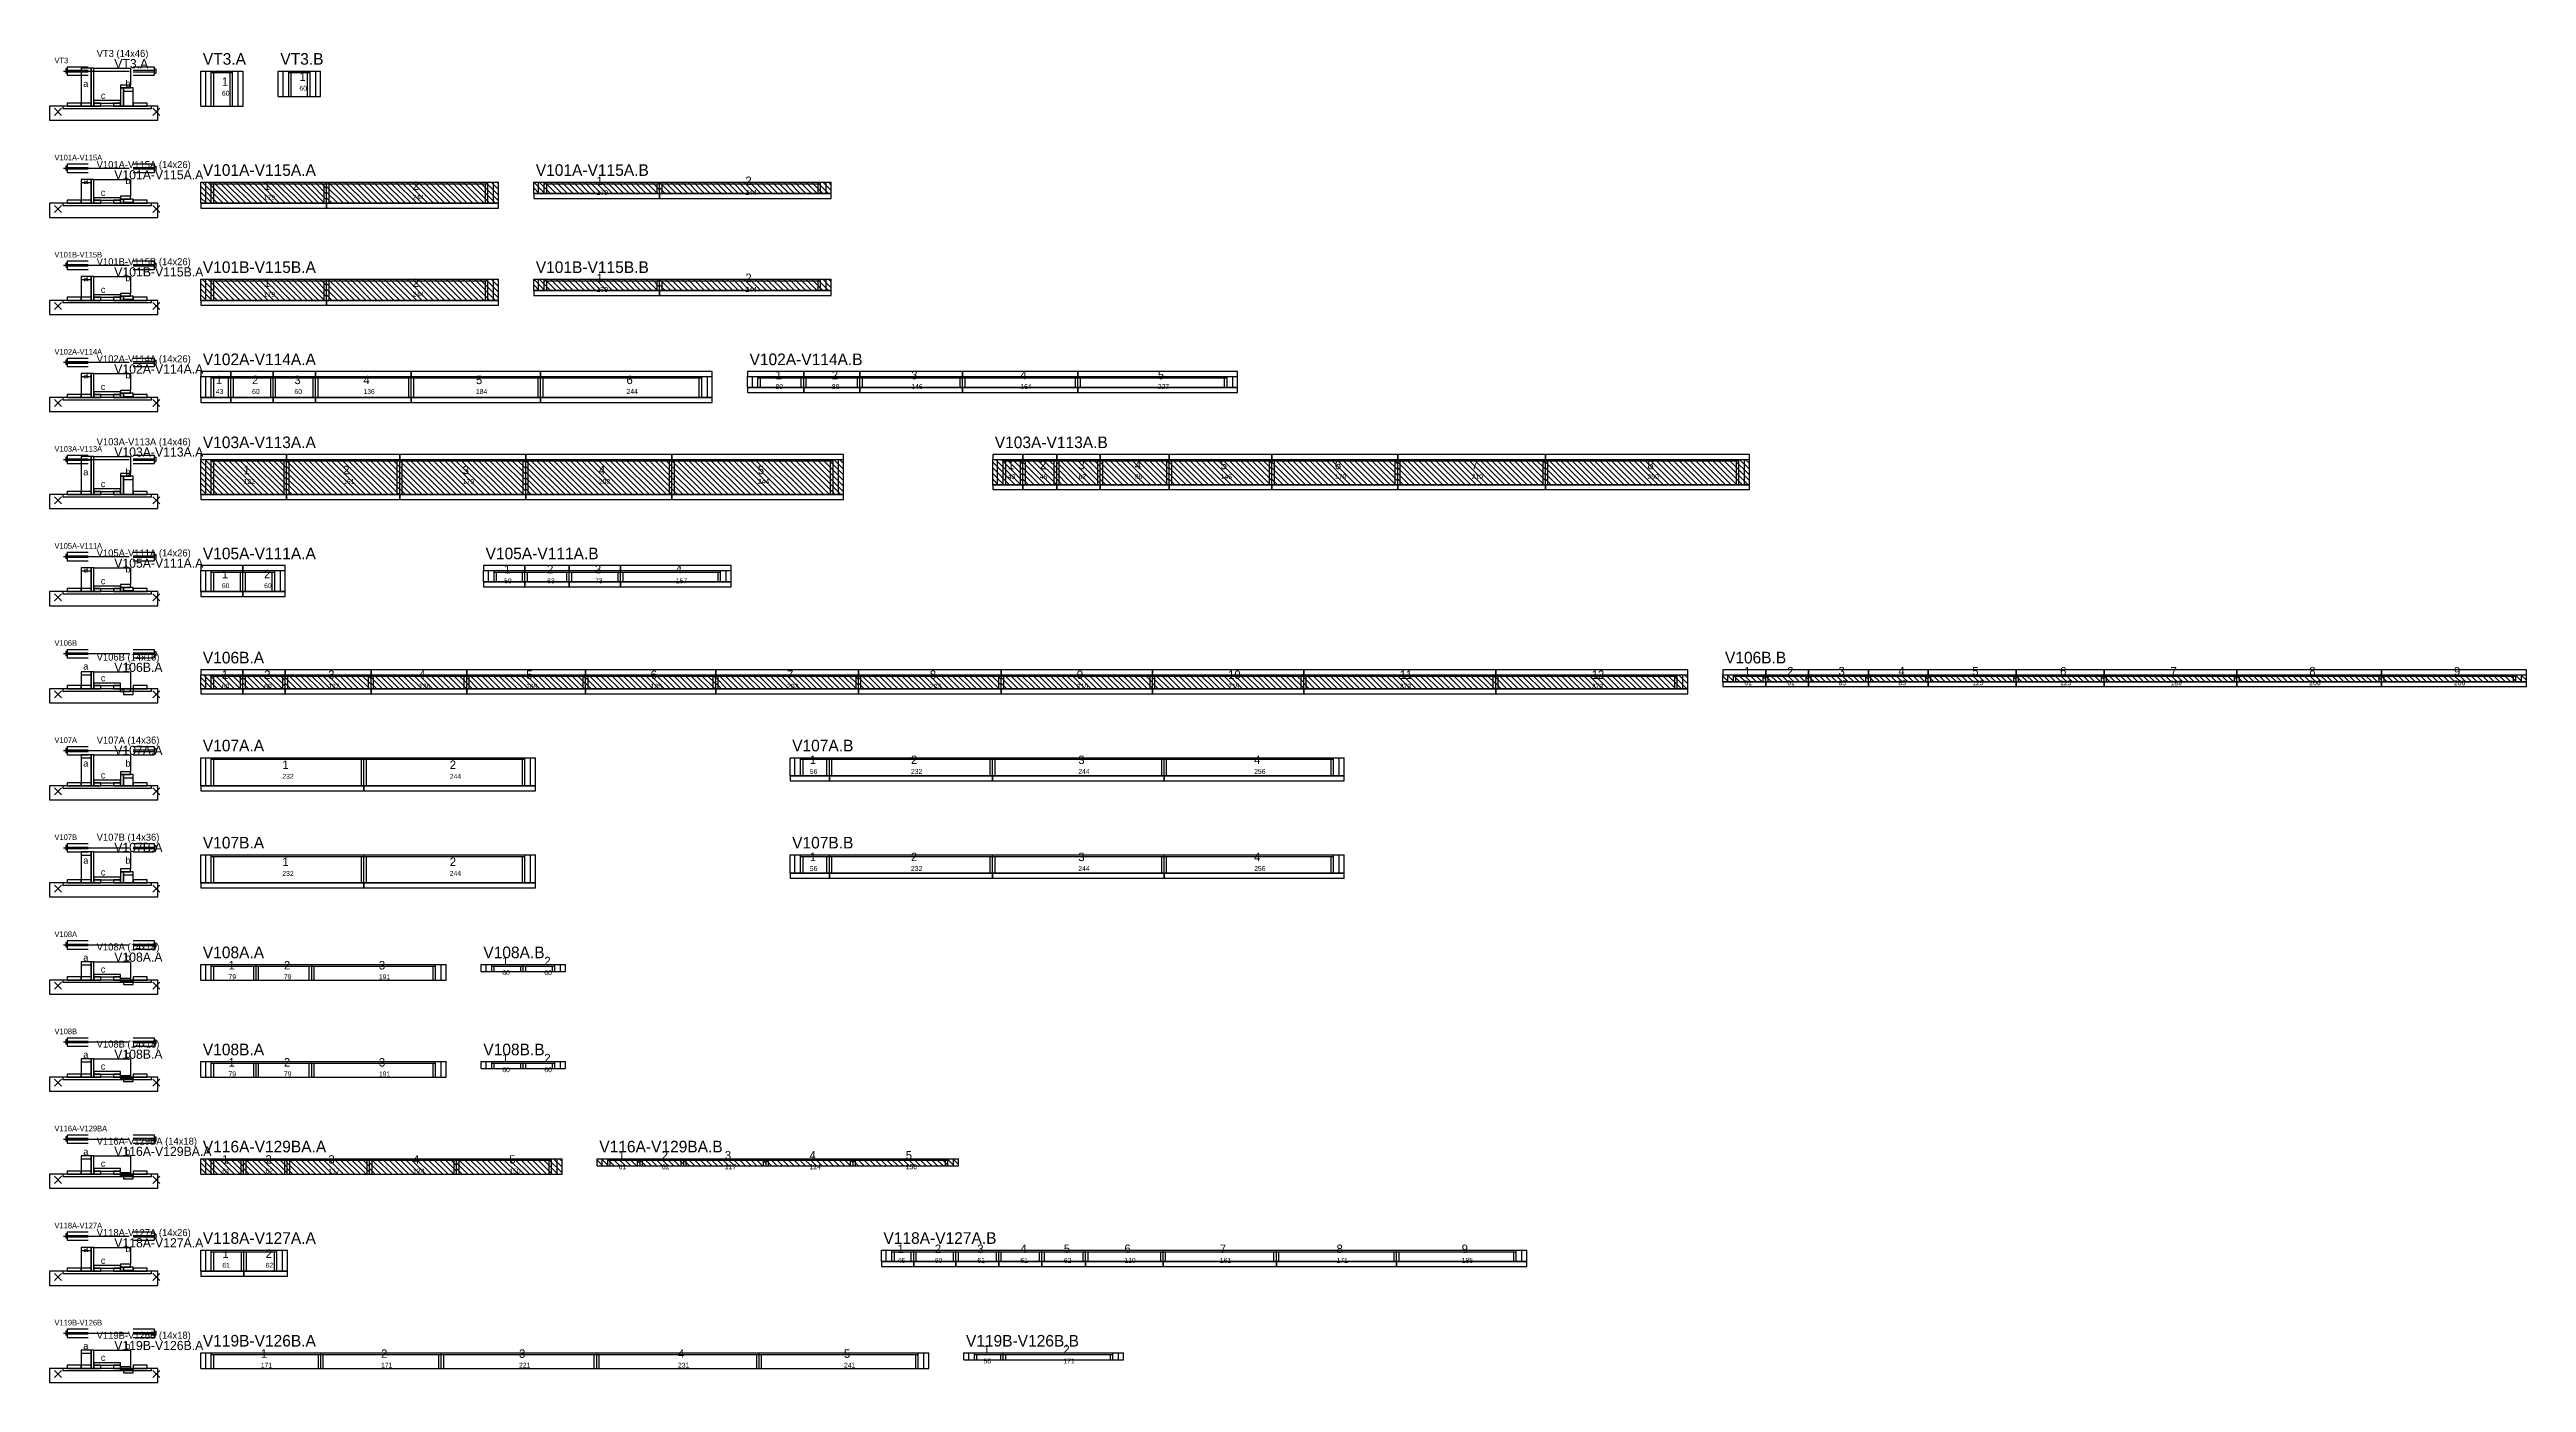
# Model space of a CAD drawing. Header units: metres. Extents: x -10 to 74425, y -2037 to 26.
# Drawn here: x 67582 to 71104, y -2008 to -113 of the extents above; entities that cross this region are included whole.
import ezdxf

# ---------------------------------------------------------------- set-up
doc = ezdxf.new("R2010")
doc.units = ezdxf.units.M
doc.layers.add('LABELS', color=3, linetype='Continuous')
doc.layers.add('VIGAS', color=7, linetype='Continuous')

msp = doc.modelspace()

# ---------------------------------------------------------------- texts
at = {"layer": 'LABELS'}
for s, p in [('VT3', (67589.4, -133)), ('V101A-V115A', (67589.4, -271)), ('V101B-V115B', (67589.4, -409)), ('V102A-V114A', (67589.4, -547)), ('V103A-V113A', (67589.4, -685)), ('V105A-V111A', (67589.4, -823)), ('V106B', (67589.4, -961)), ('V107A', (67589.4, -1099)), ('V107B', (67589.4, -1237)), ('V108A', (67589.4, -1375)), ('V108B', (67589.4, -1513)), ('V116A-V129BA', (67589.4, -1651)), ('V118A-V127A', (67589.4, -1789)), ('V119B-V126B', (67589.4, -1927))]:
    msp.add_text(s, height=8, dxfattribs=at).set_placement(p)
at = {"layer": 'VIGAS'}
for s, height, p in [('VT3 (14x46)', 10, (67649.4, -124)), ('VT3.A', 13, (67674.4, -140)), ('VT3.A', 16.5, (67800.4, -135)), ('VT3.B', 16.5, (67910.6, -135)), ('a', 9.6, (67630.4, -166.7)), ('c', 9.6, (67655.4, -183.5)), ('b', 9.6, (67690.4, -166.7)), ('60', 7, (67827.5, -179)), ('1', 12, (67827.5, -165)), ('60', 7, (67937.7, -172)), ('1', 12, (67937.7, -158)), ('V101A-V115A (14x26)', 10, (67649.4, -282)), ('V101A-V115A.A', 16.5, (67800.4, -293)), ('V101A-V115A.B', 16.5, (68273.8, -293)), ('a', 9.6, (67630.4, -304.7)), ('c', 9.6, (67655.4, -321.5)), ('V101A-V115A.A', 13, (67674.4, -298)), ('b', 9.6, (67690.4, -304.7)), ('1', 12, (67886.9, -313)), ('2', 12, (68098.6, -313)), ('179', 7, (68360.3, -320)), ('1', 12, (68360.3, -306)), ('244', 7, (68571.8, -320)), ('2', 12, (68571.8, -306)), ('179', 7, (67886.9, -327)), ('244', 7, (68098.6, -327)), ('V101B-V115B (14x26)', 10, (67649.4, -420)), ('V101B-V115B.A', 16.5, (67800.4, -431)), ('V101B-V115B.B', 16.5, (68273.8, -431)), ('a', 9.6, (67630.4, -442.7)), ('c', 9.6, (67655.4, -459.5)), ('V101B-V115B.A', 13, (67674.4, -436)), ('b', 9.6, (67690.4, -442.7)), ('1', 12, (67886.9, -451)), ('2', 12, (68098.6, -451)), ('179', 7, (68360.3, -458)), ('1', 12, (68360.3, -444)), ('244', 7, (68571.8, -458)), ('2', 12, (68571.8, -444)), ('179', 7, (67886.9, -465)), ('244', 7, (68098.6, -465)), ('V102A-V114A (14x26)', 10, (67649.4, -558)), ('V102A-V114A.A', 13, (67674.4, -574)), ('V102A-V114A.A', 16.5, (67800.4, -562)), ('V102A-V114A.B', 16.5, (68577.7, -562)), ('a', 9.6, (67630.4, -580.7)), ('c', 9.6, (67655.4, -597.5)), ('b', 9.6, (67690.4, -580.7)), ('43', 7, (67818.9, -603)), ('1', 12, (67818.9, -589)), ('60', 7, (67870.4, -603)), ('2', 12, (67870.4, -589)), ('60', 7, (67930.6, -603)), ('3', 12, (67930.6, -589)), ('4', 12, (68028.7, -589)), ('136', 7, (68028.7, -603)), ('5', 12, (68188.7, -589)), ('184', 7, (68188.7, -603)), ('244', 7, (68402.7, -603)), ('6', 12, (68402.7, -589)), ('80', 7, (68614.7, -596)), ('1', 12, (68614.7, -582)), ('80', 7, (68694.7, -596)), ('2', 12, (68694.7, -582)), ('3', 12, (68807.7, -582)), ('146', 7, (68807.7, -596)), ('4', 12, (68962.7, -582)), ('164', 7, (68962.7, -596)), ('227', 7, (69158.2, -596)), ('5', 12, (69158.2, -582)), ('V103A-V113A (14x46)', 10, (67649.4, -676)), ('V103A-V113A.A', 16.5, (67800.4, -680)), ('V103A-V113A.B', 16.5, (68926.4, -680)), ('V103A-V113A.A', 13, (67674.4, -692)), ('1', 12, (68944.9, -710)), ('2', 12, (68990.4, -710)), ('3', 12, (69045.4, -710)), ('4', 12, (69125.4, -710)), ('5', 12, (69247.4, -710)), ('6', 12, (69409.9, -710)), ('7', 12, (69604.4, -710)), ('8', 12, (69854.4, -710)), ('a', 9.6, (67630.4, -718.7)), ('c', 9.6, (67655.4, -735.5)), ('b', 9.6, (67690.4, -718.7)), ('122', 7, (67858.4, -731)), ('1', 12, (67858.4, -717)), ('161', 7, (67999.9, -731)), ('2', 12, (67999.9, -717)), ('3', 12, (68169.9, -717)), ('179', 7, (68169.9, -731)), ('4', 12, (68363.4, -717)), ('208', 7, (68363.4, -731)), ('244', 7, (68589.4, -731)), ('5', 12, (68589.4, -717)), ('43', 7, (68944.9, -724)), ('48', 7, (68990.4, -724)), ('62', 7, (69045.4, -724)), ('98', 7, (69125.4, -724)), ('146', 7, (69247.4, -724)), ('179', 7, (69409.9, -724)), ('210', 7, (69604.4, -724)), ('290', 7, (69854.4, -724)), ('V105A-V111A (14x26)', 10, (67649.4, -834)), ('V105A-V111A.A', 13, (67674.4, -850)), ('V105A-V111A.A', 16.5, (67800.4, -838)), ('V105A-V111A.B', 16.5, (68202.4, -838)), ('a', 9.6, (67630.4, -856.7)), ('c', 9.6, (67655.4, -873.5)), ('b', 9.6, (67690.4, -856.7)), ('60', 7, (67827.4, -879)), ('1', 12, (67827.4, -865)), ('60', 7, (67887.5, -879)), ('2', 12, (67887.5, -865)), ('59', 7, (68228.9, -872)), ('1', 12, (68228.9, -858)), ('63', 7, (68289.9, -872)), ('2', 12, (68289.9, -858)), ('73', 7, (68357.9, -872)), ('3', 12, (68357.9, -858)), ('4', 12, (68472.9, -858)), ('157', 7, (68472.9, -872)), ('V106B (14x16)', 10, (67649.4, -982)), ('V106B.A', 13, (67674.4, -998)), ('b', 9.6, (67690.4, -994.7)), ('V106B.A', 16.5, (67800.4, -986)), ('V106B.B', 16.5, (69964.6, -986)), ('a', 9.6, (67630.4, -994.7)), ('c', 9.6, (67655.4, -1011.5)), ('60', 7, (67827.4, -1022)), ('1', 12, (67827.4, -1008)), ('60', 7, (67887.5, -1022)), ('2', 12, (67887.5, -1008)), ('3', 12, (67978.6, -1008)), ('122', 7, (67978.6, -1022)), ('4', 12, (68107.6, -1008)), ('136', 7, (68107.6, -1022)), ('5', 12, (68260.1, -1008)), ('169', 7, (68260.1, -1022)), ('185', 7, (68437.1, -1022)), ('6', 12, (68437.1, -1008)), ('203', 7, (68631.1, -1022)), ('7', 12, (68631.1, -1008)), ('203', 7, (68834.1, -1022)), ('8', 12, (68834.1, -1008)), ('215', 7, (69043.1, -1022)), ('9', 12, (69043.1, -1008)), ('215', 7, (69258.1, -1022)), ('10', 12, (69258.1, -1008)), ('273', 7, (69502.1, -1022)), ('11', 12, (69502.1, -1008)), ('273', 7, (69775.1, -1022)), ('12', 12, (69775.1, -1008)), ('61', 7, (69992.1, -1017)), ('1', 12, (69992.1, -1003)), ('61', 7, (70053.1, -1017)), ('2', 12, (70053.1, -1003)), ('85', 7, (70126.1, -1017)), ('3', 12, (70126.1, -1003)), ('4', 12, (70211.1, -1003)), ('85', 7, (70211.1, -1017)), ('5', 12, (70316.1, -1003)), ('125', 7, (70316.1, -1017)), ('125', 7, (70441.1, -1017)), ('6', 12, (70441.1, -1003)), ('189', 7, (70598.1, -1017)), ('7', 12, (70598.1, -1003)), ('206', 7, (70795.4, -1017)), ('8', 12, (70795.4, -1003)), ('206', 7, (71001.2, -1017)), ('9', 12, (71001.2, -1003)), ('V107A (14x36)', 10, (67649.4, -1100)), ('a', 9.6, (67630.4, -1132.7)), ('V107A.A', 13, (67674.4, -1116)), ('b', 9.6, (67690.4, -1132.7)), ('V107A.A', 16.5, (67800.4, -1111)), ('1', 12, (67913.4, -1136)), ('2', 12, (68151.4, -1136)), ('V107A.B', 16.5, (68638.3, -1111)), ('1', 12, (68663.3, -1129)), ('2', 12, (68807.2, -1129)), ('3', 12, (69045.2, -1129)), ('4', 12, (69295.2, -1129)), ('c', 9.6, (67655.4, -1149.5)), ('232', 7, (67913.4, -1150)), ('244', 7, (68151.4, -1150)), ('56', 7, (68663.3, -1143)), ('232', 7, (68807.2, -1143)), ('244', 7, (69045.2, -1143)), ('256', 7, (69295.2, -1143)), ('V107B (14x36)', 10, (67649.4, -1238)), ('V107B.A', 16.5, (67800.4, -1249)), ('V107B.B', 16.5, (68638.3, -1249)), ('a', 9.6, (67630.4, -1270.7)), ('V107B.A', 13, (67674.4, -1254)), ('b', 9.6, (67690.4, -1270.7)), ('1', 12, (67913.4, -1274)), ('2', 12, (68151.4, -1274)), ('1', 12, (68663.3, -1267)), ('2', 12, (68807.2, -1267)), ('3', 12, (69045.2, -1267)), ('4', 12, (69295.2, -1267)), ('c', 9.6, (67655.4, -1287.5)), ('232', 7, (67913.4, -1288)), ('244', 7, (68151.4, -1288)), ('56', 7, (68663.3, -1281)), ('232', 7, (68807.2, -1281)), ('244', 7, (69045.2, -1281)), ('256', 7, (69295.2, -1281)), ('a', 9.6, (67630.4, -1408.7)), ('V108A (14x18)', 10, (67649.4, -1394)), ('V108A.A', 13, (67674.4, -1410)), ('b', 9.6, (67690.4, -1408.7)), ('V108A.A', 16.5, (67800.4, -1405)), ('V108A.B', 16.5, (68199.2, -1405)), ('1', 12, (68226.1, -1415)), ('2', 12, (68285.9, -1415)), ('c', 9.6, (67655.4, -1425.5)), ('79', 7, (67836.8, -1435)), ('1', 12, (67836.8, -1421)), ('79', 7, (67915.7, -1435)), ('2', 12, (67915.7, -1421)), ('3', 12, (68050.7, -1421)), ('191', 7, (68050.7, -1435)), ('60', 7, (68226.1, -1429)), ('60', 7, (68285.9, -1429)), ('a', 9.6, (67630.4, -1546.7)), ('V108B (14x18)', 10, (67649.4, -1532)), ('V108B.A', 13, (67674.4, -1548)), ('b', 9.6, (67690.4, -1546.7)), ('V108B.A', 16.5, (67800.4, -1543)), ('1', 12, (67836.8, -1559)), ('2', 12, (67915.7, -1559)), ('3', 12, (68050.7, -1559)), ('V108B.B', 16.5, (68199.2, -1543)), ('1', 12, (68226.1, -1553)), ('2', 12, (68285.9, -1553)), ('c', 9.6, (67655.4, -1563.5)), ('79', 7, (67836.8, -1573)), ('79', 7, (67915.7, -1573)), ('191', 7, (68050.7, -1573)), ('60', 7, (68226.1, -1567)), ('60', 7, (68285.9, -1567)), ('a', 9.6, (67630.4, -1684.7)), ('V116A-V129BA (14x18)', 10, (67649.4, -1670)), ('V116A-V129BA.A', 13, (67674.4, -1686)), ('b', 9.6, (67690.4, -1684.7)), ('V116A-V129BA.A', 16.5, (67800.4, -1681)), ('1', 12, (67827.9, -1697)), ('2', 12, (67889.4, -1697)), ('3', 12, (67978.9, -1697)), ('4', 12, (68099.3, -1697)), ('5', 12, (68236.1, -1697)), ('V116A-V129BA.B', 16.5, (68364.1, -1681)), ('1', 12, (68391.6, -1691)), ('2', 12, (68453.1, -1691)), ('3', 12, (68542.6, -1691)), ('4', 12, (68663, -1691)), ('5', 12, (68799.8, -1691)), ('c', 9.6, (67655.4, -1701.5)), ('61', 7, (67827.9, -1711)), ('62', 7, (67889.4, -1711)), ('117', 7, (67978.9, -1711)), ('124', 7, (68099.3, -1711)), ('150', 7, (68236.1, -1711)), ('61', 7, (68391.6, -1705)), ('62', 7, (68453.1, -1705)), ('117', 7, (68542.6, -1705)), ('124', 7, (68663, -1705)), ('150', 7, (68799.8, -1705)), ('V118A-V127A (14x26)', 10, (67649.4, -1800)), ('V118A-V127A.A', 16.5, (67800.4, -1811)), ('V118A-V127A.B', 16.5, (68768.1, -1811)), ('a', 9.6, (67630.4, -1822.7)), ('V118A-V127A.A', 13, (67674.4, -1816)), ('b', 9.6, (67690.4, -1822.7)), ('1', 12, (67828.1, -1831)), ('2', 12, (67889.8, -1831)), ('46', 7, (68788.1, -1838)), ('1', 12, (68788.1, -1824)), ('60', 7, (68841.1, -1838)), ('2', 12, (68841.1, -1824)), ('61', 7, (68901.6, -1838)), ('3', 12, (68901.6, -1824)), ('4', 12, (68962.8, -1824)), ('61', 7, (68962.8, -1838)), ('62', 7, (69024.5, -1838)), ('5', 12, (69024.5, -1824)), ('110', 7, (69110.7, -1838)), ('6', 12, (69110.7, -1824)), ('161', 7, (69246.3, -1838)), ('7', 12, (69246.3, -1824)), ('8', 12, (69412.3, -1824)), ('171', 7, (69412.3, -1838)), ('185', 7, (69590.3, -1838)), ('9', 12, (69590.3, -1824)), ('c', 9.6, (67655.4, -1839.5)), ('61', 7, (67828.1, -1845)), ('62', 7, (67889.8, -1845)), ('V119B-V126B (14x18)', 10, (67649.4, -1946)), ('a', 9.6, (67630.4, -1960.7)), ('c', 9.6, (67655.4, -1977.5)), ('V119B-V126B.A', 13, (67674.4, -1962)), ('b', 9.6, (67690.4, -1960.7)), ('V119B-V126B.A', 16.5, (67800.4, -1957)), ('1', 12, (67882.8, -1973)), ('2', 12, (68053.8, -1973)), ('3', 12, (68249.9, -1973)), ('4', 12, (68475.9, -1973)), ('5', 12, (68711.9, -1973)), ('V119B-V126B.B', 16.5, (68885.4, -1957)), ('1', 12, (68910.4, -1967)), ('2', 12, (69023.9, -1967)), ('171', 7, (67882.8, -1987)), ('171', 7, (68053.8, -1987)), ('221', 7, (68249.9, -1987)), ('231', 7, (68475.9, -1987)), ('241', 7, (68711.9, -1987)), ('56', 7, (68910.4, -1981)), ('171', 7, (69023.9, -1981))]:
    msp.add_text(s, height=height, dxfattribs=at).set_placement(p)

# ---------------------------------------------------------------- linework, layer by layer
at = {"layer": 'VIGAS'}
for p, q in [((67607.4, -138), (67637.4, -138)), ((67607.4, -138), (67607.4, -150)), ((67701.4, -138), (67731.4, -138)), ((67731.4, -138), (67731.4, -150)), ((67602.4, -144), (67695.4, -144)), ((67605.4, -141), (67605.4, -147)), ((67607.4, -141), (67605.4, -141)), ((67607.4, -147), (67605.4, -147)), ((67607.4, -143), (67637.4, -143)), ((67607.4, -145), (67637.4, -145)), ((67607.4, -150), (67637.4, -150)), ((67701.4, -143), (67731.4, -143)), ((67701.4, -145), (67731.4, -145)), ((67701.4, -150), (67731.4, -150)), ((67731.4, -141), (67733.4, -141)), ((67731.4, -147), (67733.4, -147)), ((67733.4, -141), (67733.4, -147)), ((67797.4, -144), (67857.6, -144)), ((67797.4, -194), (67797.4, -144)), ((67804.4, -194), (67804.4, -144)), ((67812.4, -194), (67812.4, -144)), ((67812.4, -146.2), (67842.6, -146.2)), ((67815.9, -194), (67815.9, -146.2)), ((67839.1, -194), (67839.1, -146.2)), ((67842.6, -194), (67842.6, -144)), ((67850.6, -194), (67850.6, -144)), ((67857.6, -194), (67857.6, -144)), ((67907.6, -144), (67967.8, -144)), ((67907.6, -180), (67907.6, -144)), ((67914.6, -180), (67914.6, -144)), ((67922.6, -180), (67922.6, -144)), ((67922.6, -146.2), (67952.8, -146.2)), ((67926.1, -180), (67926.1, -146.2)), ((67949.3, -180), (67949.3, -146.2)), ((67952.8, -180), (67952.8, -144)), ((67960.8, -180), (67960.8, -144)), ((67967.8, -180), (67967.8, -144)), ((67589.4, -207), (67599.4, -197)), ((67589.4, -197), (67599.4, -207)), ((67729.4, -207), (67739.4, -197)), ((67729.4, -197), (67739.4, -207)), ((67797.4, -194), (67857.6, -194)), ((67812.4, -194), (67815.9, -194)), ((67839.1, -194), (67842.6, -194)), ((67907.6, -180), (67967.8, -180)), ((67922.6, -180), (67926.1, -180)), ((67949.3, -180), (67952.8, -180)), ((67605.4, -279), (67605.4, -285)), ((67607.4, -279), (67605.4, -279)), ((67607.4, -276), (67637.4, -276)), ((67607.4, -276), (67607.4, -288)), ((67607.4, -281), (67637.4, -281)), ((67701.4, -276), (67731.4, -276)), ((67701.4, -281), (67731.4, -281)), ((67731.4, -276), (67731.4, -288)), ((67731.4, -279), (67733.4, -279)), ((67733.4, -279), (67733.4, -285)), ((67602.4, -282), (67695.4, -282)), ((67607.4, -285), (67605.4, -285)), ((67607.4, -283), (67637.4, -283)), ((67607.4, -288), (67637.4, -288)), ((67701.4, -283), (67731.4, -283)), ((67701.4, -288), (67731.4, -288)), ((67731.4, -285), (67733.4, -285)), ((67797.4, -302), (67976.4, -302)), ((67797.4, -332), (67797.4, -302)), ((67821.4, -332), (67797.4, -308)), ((67813.4, -332), (67797.4, -316)), ((67829.4, -332), (67799.4, -302)), ((67804.4, -332), (67804.4, -302)), ((67837.4, -332), (67807.4, -302)), ((67812.4, -332), (67812.4, -302)), ((67812.4, -304.2), (67976.4, -304.2)), ((67845.4, -332), (67815.4, -302)), ((67815.9, -332), (67815.9, -304.2)), ((67853.4, -332), (67823.4, -302)), ((67861.4, -332), (67831.4, -302)), ((67869.4, -332), (67839.4, -302)), ((67877.4, -332), (67847.4, -302)), ((67885.4, -332), (67855.4, -302)), ((67893.4, -332), (67863.4, -302)), ((67901.4, -332), (67871.4, -302)), ((67909.4, -332), (67879.4, -302)), ((67917.4, -332), (67887.4, -302)), ((67925.4, -332), (67895.4, -302)), ((67933.4, -332), (67903.4, -302)), ((67941.4, -332), (67911.4, -302)), ((67949.4, -332), (67919.4, -302)), ((67957.4, -332), (67927.4, -302)), ((67965.4, -332), (67935.4, -302)), ((67973.4, -332), (67943.4, -302)), ((67976.4, -327), (67951.4, -302)), ((67976.4, -319), (67959.4, -302)), ((67976.4, -311), (67967.4, -302)), ((67972.9, -332), (67972.9, -304.2)), ((67976.4, -303), (67975.4, -302)), ((67976.4, -332), (67976.4, -302)), ((67976.4, -332), (67976.4, -302)), ((67976.4, -302), (68220.8, -302)), ((67976.4, -332), (67976.4, -302)), ((67976.4, -332), (67976.4, -302)), ((67976.4, -332), (67976.4, -302)), ((67976.4, -304.2), (68205.8, -304.2)), ((68000.4, -332), (67976.4, -308)), ((67992.4, -332), (67976.4, -316)), ((68008.4, -332), (67978.4, -302)), ((67979.9, -332), (67979.9, -304.2)), ((68016.4, -332), (67986.4, -302)), ((68024.4, -332), (67994.4, -302)), ((68032.4, -332), (68002.4, -302)), ((68040.4, -332), (68010.4, -302)), ((68048.4, -332), (68018.4, -302)), ((68056.4, -332), (68026.4, -302)), ((68064.4, -332), (68034.4, -302)), ((68072.4, -332), (68042.4, -302)), ((68080.4, -332), (68050.4, -302)), ((68088.4, -332), (68058.4, -302)), ((68096.4, -332), (68066.4, -302)), ((68104.4, -332), (68074.4, -302)), ((68112.4, -332), (68082.4, -302)), ((68120.4, -332), (68090.4, -302)), ((68128.4, -332), (68098.4, -302)), ((68136.4, -332), (68106.4, -302)), ((68144.4, -332), (68114.4, -302)), ((68152.4, -332), (68122.4, -302)), ((68160.4, -332), (68130.4, -302)), ((68168.4, -332), (68138.4, -302)), ((68176.4, -332), (68146.4, -302)), ((68184.4, -332), (68154.4, -302)), ((68192.4, -332), (68162.4, -302)), ((68200.4, -332), (68170.4, -302)), ((68208.4, -332), (68178.4, -302)), ((68216.4, -332), (68186.4, -302)), ((68220.8, -328.4), (68194.4, -302)), ((68202.3, -332), (68202.3, -304.2)), ((68220.8, -320.4), (68202.4, -302)), ((68205.8, -332), (68205.8, -302)), ((68220.8, -312.4), (68210.4, -302)), ((68213.8, -332), (68213.8, -302)), ((68220.8, -304.4), (68218.4, -302)), ((68220.8, -332), (68220.8, -302)), ((68270.8, -302), (68449.8, -302)), ((68270.8, -318), (68270.8, -302)), ((68286.8, -318), (68270.8, -302)), ((68278.8, -318), (68270.8, -310)), ((68277.8, -318), (68277.8, -302)), ((68294.8, -318), (68278.8, -302)), ((68285.8, -318), (68285.8, -302)), ((68285.8, -304.2), (68449.8, -304.2)), ((68302.8, -318), (68286.8, -302)), ((68289.3, -318), (68289.3, -304.2)), ((68310.8, -318), (68294.8, -302)), ((68318.8, -318), (68302.8, -302)), ((68326.8, -318), (68310.8, -302)), ((68334.8, -318), (68318.8, -302)), ((68342.8, -318), (68326.8, -302)), ((68350.8, -318), (68334.8, -302)), ((68358.8, -318), (68342.8, -302)), ((68366.8, -318), (68350.8, -302)), ((68374.8, -318), (68358.8, -302)), ((68382.8, -318), (68366.8, -302)), ((68390.8, -318), (68374.8, -302)), ((68398.8, -318), (68382.8, -302)), ((68406.8, -318), (68390.8, -302)), ((68414.8, -318), (68398.8, -302)), ((68422.8, -318), (68406.8, -302)), ((68430.8, -318), (68414.8, -302)), ((68438.8, -318), (68422.8, -302)), ((68446.8, -318), (68430.8, -302)), ((68449.8, -313), (68438.8, -302)), ((68446.3, -318), (68446.3, -304.2)), ((68449.8, -305), (68446.8, -302)), ((68449.8, -318), (68449.8, -302)), ((68449.8, -318), (68449.8, -302)), ((68449.8, -302), (68693.8, -302)), ((68449.8, -318), (68449.8, -302)), ((68449.8, -318), (68449.8, -302)), ((68449.8, -318), (68449.8, -302)), ((68465.8, -318), (68449.8, -302)), ((68449.8, -304.2), (68678.8, -304.2)), ((68457.8, -318), (68449.8, -310)), ((68453.3, -318), (68453.3, -304.2)), ((68473.8, -318), (68457.8, -302)), ((68481.8, -318), (68465.8, -302)), ((68489.8, -318), (68473.8, -302)), ((68497.8, -318), (68481.8, -302)), ((68505.8, -318), (68489.8, -302)), ((68513.8, -318), (68497.8, -302)), ((68521.8, -318), (68505.8, -302)), ((68529.8, -318), (68513.8, -302)), ((68537.8, -318), (68521.8, -302)), ((68545.8, -318), (68529.8, -302)), ((68553.8, -318), (68537.8, -302)), ((68561.8, -318), (68545.8, -302)), ((68569.8, -318), (68553.8, -302)), ((68577.8, -318), (68561.8, -302)), ((68585.8, -318), (68569.8, -302)), ((68593.8, -318), (68577.8, -302)), ((68601.8, -318), (68585.8, -302)), ((68609.8, -318), (68593.8, -302)), ((68617.8, -318), (68601.8, -302)), ((68625.8, -318), (68609.8, -302)), ((68633.8, -318), (68617.8, -302)), ((68641.8, -318), (68625.8, -302)), ((68649.8, -318), (68633.8, -302)), ((68657.8, -318), (68641.8, -302)), ((68665.8, -318), (68649.8, -302)), ((68673.8, -318), (68657.8, -302)), ((68681.8, -318), (68665.8, -302)), ((68689.8, -318), (68673.8, -302)), ((68675.3, -318), (68675.3, -304.2)), ((68678.8, -318), (68678.8, -302)), ((68693.8, -314), (68681.8, -302)), ((68686.8, -318), (68686.8, -302)), ((68693.8, -306), (68689.8, -302)), ((68693.8, -318), (68693.8, -302)), ((67589.4, -345), (67599.4, -335)), ((67589.4, -335), (67599.4, -345)), ((67729.4, -345), (67739.4, -335)), ((67729.4, -335), (67739.4, -345)), ((67805.4, -332), (67797.4, -324)), ((67797.4, -332), (67976.4, -332)), ((67797.4, -332), (67797.4, -332)), ((67812.4, -332), (67815.9, -332)), ((67972.9, -332), (67976.4, -332)), ((67984.4, -332), (67976.4, -324)), ((67976.4, -332), (68220.8, -332)), ((67976.4, -332), (67979.9, -332)), ((67976.4, -332), (67976.4, -332)), ((68202.3, -332), (68205.8, -332)), ((68270.8, -318), (68449.8, -318)), ((68270.8, -318), (68270.8, -318)), ((68285.8, -318), (68289.3, -318)), ((68446.3, -318), (68449.8, -318)), ((68449.8, -318), (68693.8, -318)), ((68449.8, -318), (68453.3, -318)), ((68449.8, -318), (68449.8, -318)), ((68675.3, -318), (68678.8, -318)), ((67602.4, -420), (67695.4, -420)), ((67605.4, -417), (67605.4, -423)), ((67607.4, -417), (67605.4, -417)), ((67607.4, -414), (67637.4, -414)), ((67607.4, -414), (67607.4, -426)), ((67607.4, -419), (67637.4, -419)), ((67607.4, -421), (67637.4, -421)), ((67701.4, -414), (67731.4, -414)), ((67701.4, -419), (67731.4, -419)), ((67701.4, -421), (67731.4, -421)), ((67731.4, -414), (67731.4, -426)), ((67731.4, -417), (67733.4, -417)), ((67733.4, -417), (67733.4, -423)), ((67607.4, -423), (67605.4, -423)), ((67607.4, -426), (67637.4, -426)), ((67701.4, -426), (67731.4, -426)), ((67731.4, -423), (67733.4, -423)), ((67797.4, -440), (67976.4, -440)), ((67797.4, -470), (67797.4, -440)), ((67821.4, -470), (67797.4, -446)), ((67813.4, -470), (67797.4, -454)), ((67829.4, -470), (67799.4, -440)), ((67804.4, -470), (67804.4, -440)), ((67837.4, -470), (67807.4, -440)), ((67812.4, -470), (67812.4, -440)), ((67812.4, -442.2), (67976.4, -442.2)), ((67845.4, -470), (67815.4, -440)), ((67815.9, -470), (67815.9, -442.2)), ((67853.4, -470), (67823.4, -440)), ((67861.4, -470), (67831.4, -440)), ((67869.4, -470), (67839.4, -440)), ((67877.4, -470), (67847.4, -440)), ((67885.4, -470), (67855.4, -440)), ((67893.4, -470), (67863.4, -440)), ((67901.4, -470), (67871.4, -440)), ((67909.4, -470), (67879.4, -440)), ((67917.4, -470), (67887.4, -440)), ((67925.4, -470), (67895.4, -440)), ((67933.4, -470), (67903.4, -440)), ((67941.4, -470), (67911.4, -440)), ((67949.4, -470), (67919.4, -440)), ((67957.4, -470), (67927.4, -440)), ((67965.4, -470), (67935.4, -440)), ((67973.4, -470), (67943.4, -440)), ((67976.4, -465), (67951.4, -440)), ((67976.4, -457), (67959.4, -440)), ((67976.4, -449), (67967.4, -440)), ((67972.9, -470), (67972.9, -442.2)), ((67976.4, -441), (67975.4, -440)), ((67976.4, -470), (67976.4, -440)), ((67976.4, -470), (67976.4, -440)), ((67976.4, -440), (68220.8, -440)), ((67976.4, -470), (67976.4, -440)), ((67976.4, -470), (67976.4, -440)), ((67976.4, -470), (67976.4, -440)), ((67976.4, -442.2), (68205.8, -442.2)), ((68000.4, -470), (67976.4, -446)), ((67992.4, -470), (67976.4, -454)), ((68008.4, -470), (67978.4, -440)), ((67979.9, -470), (67979.9, -442.2)), ((68016.4, -470), (67986.4, -440)), ((68024.4, -470), (67994.4, -440)), ((68032.4, -470), (68002.4, -440)), ((68040.4, -470), (68010.4, -440)), ((68048.4, -470), (68018.4, -440)), ((68056.4, -470), (68026.4, -440)), ((68064.4, -470), (68034.4, -440)), ((68072.4, -470), (68042.4, -440)), ((68080.4, -470), (68050.4, -440)), ((68088.4, -470), (68058.4, -440)), ((68096.4, -470), (68066.4, -440)), ((68104.4, -470), (68074.4, -440)), ((68112.4, -470), (68082.4, -440)), ((68120.4, -470), (68090.4, -440)), ((68128.4, -470), (68098.4, -440)), ((68136.4, -470), (68106.4, -440)), ((68144.4, -470), (68114.4, -440)), ((68152.4, -470), (68122.4, -440)), ((68160.4, -470), (68130.4, -440)), ((68168.4, -470), (68138.4, -440)), ((68176.4, -470), (68146.4, -440)), ((68184.4, -470), (68154.4, -440)), ((68192.4, -470), (68162.4, -440)), ((68200.4, -470), (68170.4, -440)), ((68208.4, -470), (68178.4, -440)), ((68216.4, -470), (68186.4, -440)), ((68220.8, -466.4), (68194.4, -440)), ((68202.3, -470), (68202.3, -442.2)), ((68220.8, -458.4), (68202.4, -440)), ((68205.8, -470), (68205.8, -440)), ((68220.8, -450.4), (68210.4, -440)), ((68213.8, -470), (68213.8, -440)), ((68220.8, -442.4), (68218.4, -440)), ((68220.8, -470), (68220.8, -440)), ((68270.8, -440), (68449.8, -440)), ((68270.8, -456), (68270.8, -440)), ((68286.8, -456), (68270.8, -440)), ((68278.8, -456), (68270.8, -448)), ((68270.8, -456), (68449.8, -456)), ((68270.8, -456), (68270.8, -456)), ((68277.8, -456), (68277.8, -440)), ((68294.8, -456), (68278.8, -440)), ((68285.8, -456), (68285.8, -440)), ((68285.8, -442.2), (68449.8, -442.2)), ((68285.8, -456), (68289.3, -456)), ((68302.8, -456), (68286.8, -440)), ((68289.3, -456), (68289.3, -442.2)), ((68310.8, -456), (68294.8, -440)), ((68318.8, -456), (68302.8, -440)), ((68326.8, -456), (68310.8, -440)), ((68334.8, -456), (68318.8, -440)), ((68342.8, -456), (68326.8, -440)), ((68350.8, -456), (68334.8, -440)), ((68358.8, -456), (68342.8, -440)), ((68366.8, -456), (68350.8, -440)), ((68374.8, -456), (68358.8, -440)), ((68382.8, -456), (68366.8, -440)), ((68390.8, -456), (68374.8, -440)), ((68398.8, -456), (68382.8, -440)), ((68406.8, -456), (68390.8, -440)), ((68414.8, -456), (68398.8, -440)), ((68422.8, -456), (68406.8, -440)), ((68430.8, -456), (68414.8, -440)), ((68438.8, -456), (68422.8, -440)), ((68446.8, -456), (68430.8, -440)), ((68449.8, -451), (68438.8, -440)), ((68446.3, -456), (68446.3, -442.2)), ((68446.3, -456), (68449.8, -456)), ((68449.8, -443), (68446.8, -440)), ((68449.8, -456), (68449.8, -440)), ((68449.8, -456), (68449.8, -440)), ((68449.8, -440), (68693.8, -440)), ((68449.8, -456), (68449.8, -440)), ((68449.8, -456), (68449.8, -440)), ((68449.8, -456), (68449.8, -440)), ((68465.8, -456), (68449.8, -440)), ((68449.8, -442.2), (68678.8, -442.2)), ((68457.8, -456), (68449.8, -448)), ((68449.8, -456), (68693.8, -456)), ((68449.8, -456), (68453.3, -456)), ((68449.8, -456), (68449.8, -456)), ((68453.3, -456), (68453.3, -442.2)), ((68473.8, -456), (68457.8, -440)), ((68481.8, -456), (68465.8, -440)), ((68489.8, -456), (68473.8, -440)), ((68497.8, -456), (68481.8, -440)), ((68505.8, -456), (68489.8, -440)), ((68513.8, -456), (68497.8, -440)), ((68521.8, -456), (68505.8, -440)), ((68529.8, -456), (68513.8, -440)), ((68537.8, -456), (68521.8, -440)), ((68545.8, -456), (68529.8, -440)), ((68553.8, -456), (68537.8, -440)), ((68561.8, -456), (68545.8, -440)), ((68569.8, -456), (68553.8, -440)), ((68577.8, -456), (68561.8, -440)), ((68585.8, -456), (68569.8, -440)), ((68593.8, -456), (68577.8, -440)), ((68601.8, -456), (68585.8, -440)), ((68609.8, -456), (68593.8, -440)), ((68617.8, -456), (68601.8, -440)), ((68625.8, -456), (68609.8, -440)), ((68633.8, -456), (68617.8, -440)), ((68641.8, -456), (68625.8, -440)), ((68649.8, -456), (68633.8, -440)), ((68657.8, -456), (68641.8, -440)), ((68665.8, -456), (68649.8, -440)), ((68673.8, -456), (68657.8, -440)), ((68681.8, -456), (68665.8, -440)), ((68689.8, -456), (68673.8, -440)), ((68675.3, -456), (68675.3, -442.2)), ((68675.3, -456), (68678.8, -456)), ((68678.8, -456), (68678.8, -440)), ((68693.8, -452), (68681.8, -440)), ((68686.8, -456), (68686.8, -440)), ((68693.8, -444), (68689.8, -440)), ((68693.8, -456), (68693.8, -440)), ((67589.4, -483), (67599.4, -473)), ((67589.4, -473), (67599.4, -483)), ((67729.4, -483), (67739.4, -473)), ((67729.4, -473), (67739.4, -483)), ((67805.4, -470), (67797.4, -462)), ((67797.4, -470), (67976.4, -470)), ((67797.4, -470), (67797.4, -470)), ((67812.4, -470), (67815.9, -470)), ((67972.9, -470), (67976.4, -470)), ((67984.4, -470), (67976.4, -462)), ((67976.4, -470), (68220.8, -470)), ((67976.4, -470), (67979.9, -470)), ((67976.4, -470), (67976.4, -470)), ((68202.3, -470), (68205.8, -470)), ((67602.4, -558), (67695.4, -558)), ((67605.4, -555), (67605.4, -561)), ((67607.4, -555), (67605.4, -555)), ((67607.4, -561), (67605.4, -561)), ((67607.4, -552), (67637.4, -552)), ((67607.4, -552), (67607.4, -564)), ((67607.4, -557), (67637.4, -557)), ((67607.4, -559), (67637.4, -559)), ((67701.4, -552), (67731.4, -552)), ((67701.4, -557), (67731.4, -557)), ((67701.4, -559), (67731.4, -559)), ((67731.4, -552), (67731.4, -564)), ((67731.4, -555), (67733.4, -555)), ((67731.4, -561), (67733.4, -561)), ((67733.4, -555), (67733.4, -561)), ((67607.4, -564), (67637.4, -564)), ((67701.4, -564), (67731.4, -564)), ((67797.4, -578), (67840.4, -578)), ((67797.4, -608), (67797.4, -578)), ((67804.4, -608), (67804.4, -578)), ((67812.4, -608), (67812.4, -578)), ((67812.4, -580.2), (67840.4, -580.2)), ((67815.9, -608), (67815.9, -580.2)), ((67836.9, -608), (67836.9, -580.2)), ((67840.4, -608), (67840.4, -578)), ((67840.4, -608), (67840.4, -578)), ((67840.4, -578), (67900.4, -578)), ((67840.4, -608), (67840.4, -578)), ((67840.4, -608), (67840.4, -578)), ((67840.4, -608), (67840.4, -578)), ((67840.4, -580.2), (67900.4, -580.2)), ((67843.9, -608), (67843.9, -580.2)), ((67896.9, -608), (67896.9, -580.2)), ((67900.4, -608), (67900.4, -578)), ((67900.4, -608), (67900.4, -578)), ((67900.4, -578), (67960.7, -578)), ((67900.4, -608), (67900.4, -578)), ((67900.4, -608), (67900.4, -578)), ((67900.4, -608), (67900.4, -578)), ((67900.4, -580.2), (67960.7, -580.2)), ((67903.9, -608), (67903.9, -580.2)), ((67957.2, -608), (67957.2, -580.2)), ((67960.7, -608), (67960.7, -578)), ((67960.7, -608), (67960.7, -578)), ((67960.7, -578), (68096.7, -578)), ((67960.7, -608), (67960.7, -578)), ((67960.7, -608), (67960.7, -578)), ((67960.7, -608), (67960.7, -578)), ((67960.7, -580.2), (68096.7, -580.2)), ((67964.2, -608), (67964.2, -580.2)), ((68093.2, -608), (68093.2, -580.2)), ((68096.7, -608), (68096.7, -578)), ((68096.7, -608), (68096.7, -578)), ((68096.7, -578), (68280.7, -578)), ((68096.7, -608), (68096.7, -578)), ((68096.7, -608), (68096.7, -578)), ((68096.7, -608), (68096.7, -578)), ((68096.7, -580.2), (68280.7, -580.2)), ((68100.2, -608), (68100.2, -580.2)), ((68277.2, -608), (68277.2, -580.2)), ((68280.7, -608), (68280.7, -578)), ((68280.7, -608), (68280.7, -578)), ((68280.7, -578), (68524.7, -578)), ((68280.7, -608), (68280.7, -578)), ((68280.7, -608), (68280.7, -578)), ((68280.7, -608), (68280.7, -578)), ((68280.7, -580.2), (68509.7, -580.2)), ((68284.2, -608), (68284.2, -580.2)), ((68506.2, -608), (68506.2, -580.2)), ((68509.7, -608), (68509.7, -578)), ((68517.7, -608), (68517.7, -578)), ((68524.7, -608), (68524.7, -578)), ((68574.7, -578), (68654.7, -578)), ((68574.7, -594), (68574.7, -578)), ((68574.7, -594), (68654.7, -594)), ((68581.7, -594), (68581.7, -578)), ((68589.7, -594), (68589.7, -578)), ((68589.7, -580.2), (68654.7, -580.2)), ((68589.7, -594), (68593.2, -594)), ((68593.2, -594), (68593.2, -580.2)), ((68651.2, -594), (68651.2, -580.2)), ((68651.2, -594), (68654.7, -594)), ((68654.7, -594), (68654.7, -578)), ((68654.7, -594), (68654.7, -578)), ((68654.7, -578), (68734.7, -578)), ((68654.7, -594), (68654.7, -578)), ((68654.7, -594), (68654.7, -578)), ((68654.7, -594), (68654.7, -578)), ((68654.7, -580.2), (68734.7, -580.2)), ((68654.7, -594), (68734.7, -594)), ((68654.7, -594), (68658.2, -594)), ((68658.2, -594), (68658.2, -580.2)), ((68731.2, -594), (68731.2, -580.2)), ((68731.2, -594), (68734.7, -594)), ((68734.7, -594), (68734.7, -578)), ((68734.7, -594), (68734.7, -578)), ((68734.7, -578), (68880.7, -578)), ((68734.7, -594), (68734.7, -578)), ((68734.7, -594), (68734.7, -578)), ((68734.7, -594), (68734.7, -578)), ((68734.7, -580.2), (68880.7, -580.2)), ((68734.7, -594), (68880.7, -594)), ((68734.7, -594), (68738.2, -594)), ((68738.2, -594), (68738.2, -580.2)), ((68877.2, -594), (68877.2, -580.2)), ((68877.2, -594), (68880.7, -594)), ((68880.7, -594), (68880.7, -578)), ((68880.7, -594), (68880.7, -578)), ((68880.7, -578), (69044.7, -578)), ((68880.7, -594), (68880.7, -578)), ((68880.7, -594), (68880.7, -578)), ((68880.7, -594), (68880.7, -578)), ((68880.7, -580.2), (69044.7, -580.2)), ((68880.7, -594), (69044.7, -594)), ((68880.7, -594), (68884.2, -594)), ((68884.2, -594), (68884.2, -580.2)), ((69041.2, -594), (69041.2, -580.2)), ((69041.2, -594), (69044.7, -594)), ((69044.7, -594), (69044.7, -578)), ((69044.7, -594), (69044.7, -578)), ((69044.7, -578), (69271.7, -578)), ((69044.7, -594), (69044.7, -578)), ((69044.7, -594), (69044.7, -578)), ((69044.7, -594), (69044.7, -578)), ((69044.7, -580.2), (69256.7, -580.2)), ((69044.7, -594), (69271.7, -594)), ((69044.7, -594), (69048.2, -594)), ((69048.2, -594), (69048.2, -580.2)), ((69253.2, -594), (69253.2, -580.2)), ((69253.2, -594), (69256.7, -594)), ((69256.7, -594), (69256.7, -578)), ((69264.7, -594), (69264.7, -578)), ((69271.7, -594), (69271.7, -578)), ((67589.4, -621), (67599.4, -611)), ((67589.4, -611), (67599.4, -621)), ((67729.4, -621), (67739.4, -611)), ((67729.4, -611), (67739.4, -621)), ((67797.4, -608), (67840.4, -608)), ((67812.4, -608), (67815.9, -608)), ((67836.9, -608), (67840.4, -608)), ((67840.4, -608), (67900.4, -608)), ((67840.4, -608), (67843.9, -608)), ((67896.9, -608), (67900.4, -608)), ((67900.4, -608), (67960.7, -608)), ((67900.4, -608), (67903.9, -608)), ((67957.2, -608), (67960.7, -608)), ((67960.7, -608), (68096.7, -608)), ((67960.7, -608), (67964.2, -608)), ((68093.2, -608), (68096.7, -608)), ((68096.7, -608), (68280.7, -608)), ((68096.7, -608), (68100.2, -608)), ((68277.2, -608), (68280.7, -608)), ((68280.7, -608), (68524.7, -608)), ((68280.7, -608), (68284.2, -608)), ((68506.2, -608), (68509.7, -608)), ((67602.4, -696), (67695.4, -696)), ((67605.4, -693), (67605.4, -699)), ((67607.4, -693), (67605.4, -693)), ((67607.4, -699), (67605.4, -699)), ((67607.4, -690), (67637.4, -690)), ((67607.4, -690), (67607.4, -702)), ((67607.4, -695), (67637.4, -695)), ((67607.4, -697), (67637.4, -697)), ((67607.4, -702), (67637.4, -702)), ((67701.4, -690), (67731.4, -690)), ((67701.4, -695), (67731.4, -695)), ((67701.4, -697), (67731.4, -697)), ((67701.4, -702), (67731.4, -702)), ((67731.4, -690), (67731.4, -702)), ((67731.4, -693), (67733.4, -693)), ((67731.4, -699), (67733.4, -699)), ((67733.4, -693), (67733.4, -699)), ((67797.4, -696), (67919.4, -696)), ((67797.4, -746), (67797.4, -696)), ((67845.4, -746), (67797.4, -698)), ((67853.4, -746), (67803.4, -696)), ((67804.4, -746), (67804.4, -696)), ((67861.4, -746), (67811.4, -696)), ((67812.4, -746), (67812.4, -696)), ((67812.4, -698.2), (67919.4, -698.2)), ((67815.9, -746), (67815.9, -698.2)), ((67869.4, -746), (67819.4, -696)), ((67877.4, -746), (67827.4, -696)), ((67885.4, -746), (67835.4, -696)), ((67893.4, -746), (67843.4, -696)), ((67901.4, -746), (67851.4, -696)), ((67909.4, -746), (67859.4, -696)), ((67917.4, -746), (67867.4, -696)), ((67919.4, -740), (67875.4, -696)), ((67919.4, -732), (67883.4, -696)), ((67919.4, -724), (67891.4, -696)), ((67919.4, -716), (67899.4, -696)), ((67919.4, -708), (67907.4, -696)), ((67919.4, -700), (67915.4, -696)), ((67915.9, -746), (67915.9, -698.2)), ((67919.4, -746), (67919.4, -696)), ((67919.4, -746), (67919.4, -696)), ((67919.4, -696), (68080.4, -696)), ((67919.4, -746), (67919.4, -696)), ((67919.4, -746), (67919.4, -696)), ((67919.4, -746), (67919.4, -696)), ((67967.4, -746), (67919.4, -698)), ((67919.4, -698.2), (68080.4, -698.2)), ((67922.9, -746), (67922.9, -698.2)), ((67975.4, -746), (67925.4, -696)), ((67983.4, -746), (67933.4, -696)), ((67991.4, -746), (67941.4, -696)), ((67999.4, -746), (67949.4, -696)), ((68007.4, -746), (67957.4, -696)), ((68015.4, -746), (67965.4, -696)), ((68023.4, -746), (67973.4, -696)), ((68031.4, -746), (67981.4, -696)), ((68039.4, -746), (67989.4, -696)), ((68047.4, -746), (67997.4, -696)), ((68055.4, -746), (68005.4, -696)), ((68063.4, -746), (68013.4, -696)), ((68071.4, -746), (68021.4, -696)), ((68079.4, -746), (68029.4, -696)), ((68080.4, -739), (68037.4, -696)), ((68080.4, -731), (68045.4, -696)), ((68080.4, -723), (68053.4, -696)), ((68080.4, -715), (68061.4, -696)), ((68080.4, -707), (68069.4, -696)), ((68076.9, -746), (68076.9, -698.2)), ((68080.4, -699), (68077.4, -696)), ((68080.4, -746), (68080.4, -696)), ((68080.4, -746), (68080.4, -696)), ((68080.4, -696), (68259.4, -696)), ((68080.4, -746), (68080.4, -696)), ((68080.4, -746), (68080.4, -696)), ((68080.4, -746), (68080.4, -696)), ((68128.4, -746), (68080.4, -698)), ((68080.4, -698.2), (68259.4, -698.2)), ((68083.9, -746), (68083.9, -698.2)), ((68136.4, -746), (68086.4, -696)), ((68144.4, -746), (68094.4, -696)), ((68152.4, -746), (68102.4, -696)), ((68160.4, -746), (68110.4, -696)), ((68168.4, -746), (68118.4, -696)), ((68176.4, -746), (68126.4, -696)), ((68184.4, -746), (68134.4, -696)), ((68192.4, -746), (68142.4, -696)), ((68200.4, -746), (68150.4, -696)), ((68208.4, -746), (68158.4, -696)), ((68216.4, -746), (68166.4, -696)), ((68224.4, -746), (68174.4, -696)), ((68232.4, -746), (68182.4, -696)), ((68240.4, -746), (68190.4, -696)), ((68248.4, -746), (68198.4, -696)), ((68256.4, -746), (68206.4, -696)), ((68259.4, -741), (68214.4, -696)), ((68259.4, -733), (68222.4, -696)), ((68259.4, -725), (68230.4, -696)), ((68259.4, -717), (68238.4, -696)), ((68259.4, -709), (68246.4, -696)), ((68259.4, -701), (68254.4, -696)), ((68255.9, -746), (68255.9, -698.2)), ((68259.4, -746), (68259.4, -696)), ((68259.4, -746), (68259.4, -696)), ((68259.4, -696), (68467.4, -696)), ((68259.4, -746), (68259.4, -696)), ((68259.4, -746), (68259.4, -696)), ((68259.4, -746), (68259.4, -696)), ((68307.4, -746), (68259.4, -698)), ((68259.4, -698.2), (68467.4, -698.2)), ((68262.9, -746), (68262.9, -698.2)), ((68315.4, -746), (68265.4, -696)), ((68323.4, -746), (68273.4, -696)), ((68331.4, -746), (68281.4, -696)), ((68339.4, -746), (68289.4, -696)), ((68347.4, -746), (68297.4, -696)), ((68355.4, -746), (68305.4, -696)), ((68363.4, -746), (68313.4, -696)), ((68371.4, -746), (68321.4, -696)), ((68379.4, -746), (68329.4, -696)), ((68387.4, -746), (68337.4, -696)), ((68395.4, -746), (68345.4, -696)), ((68403.4, -746), (68353.4, -696)), ((68411.4, -746), (68361.4, -696)), ((68419.4, -746), (68369.4, -696)), ((68427.4, -746), (68377.4, -696)), ((68435.4, -746), (68385.4, -696)), ((68443.4, -746), (68393.4, -696)), ((68451.4, -746), (68401.4, -696)), ((68459.4, -746), (68409.4, -696)), ((68467.4, -746), (68417.4, -696)), ((68467.4, -738), (68425.4, -696)), ((68467.4, -730), (68433.4, -696)), ((68467.4, -722), (68441.4, -696)), ((68467.4, -714), (68449.4, -696)), ((68467.4, -706), (68457.4, -696)), ((68463.9, -746), (68463.9, -698.2)), ((68467.4, -698), (68465.4, -696)), ((68467.4, -746), (68467.4, -696)), ((68467.4, -746), (68467.4, -696)), ((68467.4, -696), (68711.4, -696)), ((68467.4, -746), (68467.4, -696)), ((68467.4, -746), (68467.4, -696)), ((68467.4, -746), (68467.4, -696)), ((68515.4, -746), (68467.4, -698)), ((68467.4, -698.2), (68696.4, -698.2)), ((68470.9, -746), (68470.9, -698.2)), ((68523.4, -746), (68473.4, -696)), ((68531.4, -746), (68481.4, -696)), ((68539.4, -746), (68489.4, -696)), ((68547.4, -746), (68497.4, -696)), ((68555.4, -746), (68505.4, -696)), ((68563.4, -746), (68513.4, -696)), ((68571.4, -746), (68521.4, -696)), ((68579.4, -746), (68529.4, -696)), ((68587.4, -746), (68537.4, -696)), ((68595.4, -746), (68545.4, -696)), ((68603.4, -746), (68553.4, -696)), ((68611.4, -746), (68561.4, -696)), ((68619.4, -746), (68569.4, -696)), ((68627.4, -746), (68577.4, -696)), ((68635.4, -746), (68585.4, -696)), ((68643.4, -746), (68593.4, -696)), ((68651.4, -746), (68601.4, -696)), ((68659.4, -746), (68609.4, -696)), ((68667.4, -746), (68617.4, -696)), ((68675.4, -746), (68625.4, -696)), ((68683.4, -746), (68633.4, -696)), ((68691.4, -746), (68641.4, -696)), ((68699.4, -746), (68649.4, -696)), ((68707.4, -746), (68657.4, -696)), ((68711.4, -742), (68665.4, -696)), ((68711.4, -734), (68673.4, -696)), ((68711.4, -726), (68681.4, -696)), ((68711.4, -718), (68689.4, -696)), ((68692.9, -746), (68692.9, -698.2)), ((68696.4, -746), (68696.4, -696)), ((68711.4, -710), (68697.4, -696)), ((68704.4, -746), (68704.4, -696)), ((68711.4, -702), (68705.4, -696)), ((68711.4, -746), (68711.4, -696)), ((68923.4, -696), (68966.4, -696)), ((68923.4, -732), (68923.4, -696)), ((68955.4, -732), (68923.4, -700)), ((68963.4, -732), (68927.4, -696)), ((68930.4, -732), (68930.4, -696)), ((68966.4, -727), (68935.4, -696)), ((68938.4, -732), (68938.4, -696)), ((68938.4, -698.2), (68966.4, -698.2)), ((68941.9, -732), (68941.9, -698.2)), ((68966.4, -719), (68943.4, -696)), ((68966.4, -711), (68951.4, -696)), ((68966.4, -703), (68959.4, -696)), ((68962.9, -732), (68962.9, -698.2)), ((68966.4, -732), (68966.4, -696)), ((68966.4, -732), (68966.4, -696)), ((68966.4, -696), (69014.4, -696)), ((68966.4, -732), (68966.4, -696)), ((68966.4, -732), (68966.4, -696)), ((68966.4, -732), (68966.4, -696)), ((68966.4, -698.2), (69014.4, -698.2)), ((68998.4, -732), (68966.4, -700)), ((68969.9, -732), (68969.9, -698.2)), ((69006.4, -732), (68970.4, -696)), ((69014.4, -732), (68978.4, -696)), ((69014.4, -724), (68986.4, -696)), ((69014.4, -716), (68994.4, -696)), ((69014.4, -708), (69002.4, -696)), ((69014.4, -700), (69010.4, -696)), ((69010.9, -732), (69010.9, -698.2)), ((69014.4, -732), (69014.4, -696)), ((69014.4, -732), (69014.4, -696)), ((69014.4, -696), (69076.4, -696)), ((69014.4, -732), (69014.4, -696)), ((69014.4, -732), (69014.4, -696)), ((69014.4, -732), (69014.4, -696)), ((69014.4, -698.2), (69076.4, -698.2)), ((69046.4, -732), (69014.4, -700)), ((69017.9, -732), (69017.9, -698.2)), ((69054.4, -732), (69018.4, -696)), ((69062.4, -732), (69026.4, -696)), ((69070.4, -732), (69034.4, -696)), ((69076.4, -730), (69042.4, -696)), ((69076.4, -722), (69050.4, -696)), ((69076.4, -714), (69058.4, -696)), ((69076.4, -706), (69066.4, -696)), ((69072.9, -732), (69072.9, -698.2)), ((69076.4, -698), (69074.4, -696)), ((69076.4, -732), (69076.4, -696)), ((69076.4, -732), (69076.4, -696)), ((69076.4, -696), (69174.4, -696)), ((69076.4, -732), (69076.4, -696)), ((69076.4, -732), (69076.4, -696)), ((69076.4, -732), (69076.4, -696)), ((69076.4, -698.2), (69174.4, -698.2)), ((69108.4, -732), (69076.4, -700)), ((69079.9, -732), (69079.9, -698.2)), ((69116.4, -732), (69080.4, -696)), ((69124.4, -732), (69088.4, -696)), ((69132.4, -732), (69096.4, -696)), ((69140.4, -732), (69104.4, -696)), ((69148.4, -732), (69112.4, -696)), ((69156.4, -732), (69120.4, -696)), ((69164.4, -732), (69128.4, -696)), ((69172.4, -732), (69136.4, -696)), ((69174.4, -726), (69144.4, -696)), ((69174.4, -718), (69152.4, -696)), ((69174.4, -710), (69160.4, -696)), ((69174.4, -702), (69168.4, -696)), ((69170.9, -732), (69170.9, -698.2)), ((69174.4, -732), (69174.4, -696)), ((69174.4, -732), (69174.4, -696)), ((69174.4, -696), (69320.4, -696)), ((69174.4, -732), (69174.4, -696)), ((69174.4, -732), (69174.4, -696)), ((69174.4, -732), (69174.4, -696)), ((69174.4, -698.2), (69320.4, -698.2)), ((69206.4, -732), (69174.4, -700)), ((69177.9, -732), (69177.9, -698.2)), ((69214.4, -732), (69178.4, -696)), ((69222.4, -732), (69186.4, -696)), ((69230.4, -732), (69194.4, -696)), ((69238.4, -732), (69202.4, -696)), ((69246.4, -732), (69210.4, -696)), ((69254.4, -732), (69218.4, -696)), ((69262.4, -732), (69226.4, -696)), ((69270.4, -732), (69234.4, -696)), ((69278.4, -732), (69242.4, -696)), ((69286.4, -732), (69250.4, -696)), ((69294.4, -732), (69258.4, -696)), ((69302.4, -732), (69266.4, -696)), ((69310.4, -732), (69274.4, -696)), ((69318.4, -732), (69282.4, -696)), ((69320.4, -726), (69290.4, -696)), ((69320.4, -718), (69298.4, -696)), ((69320.4, -710), (69306.4, -696)), ((69320.4, -702), (69314.4, -696)), ((69316.9, -732), (69316.9, -698.2)), ((69320.4, -732), (69320.4, -696)), ((69320.4, -732), (69320.4, -696)), ((69320.4, -696), (69499.4, -696)), ((69320.4, -732), (69320.4, -696)), ((69320.4, -732), (69320.4, -696)), ((69320.4, -732), (69320.4, -696)), ((69320.4, -698.2), (69499.4, -698.2)), ((69352.4, -732), (69320.4, -700)), ((69323.9, -732), (69323.9, -698.2)), ((69360.4, -732), (69324.4, -696)), ((69368.4, -732), (69332.4, -696)), ((69376.4, -732), (69340.4, -696)), ((69384.4, -732), (69348.4, -696)), ((69392.4, -732), (69356.4, -696)), ((69400.4, -732), (69364.4, -696)), ((69408.4, -732), (69372.4, -696)), ((69416.4, -732), (69380.4, -696)), ((69424.4, -732), (69388.4, -696)), ((69432.4, -732), (69396.4, -696)), ((69440.4, -732), (69404.4, -696)), ((69448.4, -732), (69412.4, -696)), ((69456.4, -732), (69420.4, -696)), ((69464.4, -732), (69428.4, -696)), ((69472.4, -732), (69436.4, -696)), ((69480.4, -732), (69444.4, -696)), ((69488.4, -732), (69452.4, -696)), ((69496.4, -732), (69460.4, -696)), ((69499.4, -727), (69468.4, -696)), ((69499.4, -719), (69476.4, -696)), ((69499.4, -711), (69484.4, -696)), ((69499.4, -703), (69492.4, -696)), ((69495.9, -732), (69495.9, -698.2)), ((69499.4, -732), (69499.4, -696)), ((69499.4, -732), (69499.4, -696)), ((69499.4, -696), (69709.4, -696)), ((69499.4, -732), (69499.4, -696)), ((69499.4, -732), (69499.4, -696)), ((69499.4, -732), (69499.4, -696)), ((69499.4, -698.2), (69709.4, -698.2)), ((69531.4, -732), (69499.4, -700)), ((69502.9, -732), (69502.9, -698.2)), ((69539.4, -732), (69503.4, -696)), ((69547.4, -732), (69511.4, -696)), ((69555.4, -732), (69519.4, -696)), ((69563.4, -732), (69527.4, -696)), ((69571.4, -732), (69535.4, -696)), ((69579.4, -732), (69543.4, -696)), ((69587.4, -732), (69551.4, -696)), ((69595.4, -732), (69559.4, -696)), ((69603.4, -732), (69567.4, -696)), ((69611.4, -732), (69575.4, -696)), ((69619.4, -732), (69583.4, -696)), ((69627.4, -732), (69591.4, -696)), ((69635.4, -732), (69599.4, -696)), ((69643.4, -732), (69607.4, -696)), ((69651.4, -732), (69615.4, -696)), ((69659.4, -732), (69623.4, -696)), ((69667.4, -732), (69631.4, -696)), ((69675.4, -732), (69639.4, -696)), ((69683.4, -732), (69647.4, -696)), ((69691.4, -732), (69655.4, -696)), ((69699.4, -732), (69663.4, -696)), ((69707.4, -732), (69671.4, -696)), ((69709.4, -726), (69679.4, -696)), ((69709.4, -718), (69687.4, -696)), ((69709.4, -710), (69695.4, -696)), ((69709.4, -702), (69703.4, -696)), ((69705.9, -732), (69705.9, -698.2)), ((69709.4, -732), (69709.4, -696)), ((69709.4, -732), (69709.4, -696)), ((69709.4, -696), (69999.4, -696)), ((69709.4, -732), (69709.4, -696)), ((69709.4, -732), (69709.4, -696)), ((69709.4, -732), (69709.4, -696)), ((69709.4, -698.2), (69984.4, -698.2)), ((69741.4, -732), (69709.4, -700)), ((69712.9, -732), (69712.9, -698.2)), ((69749.4, -732), (69713.4, -696)), ((69757.4, -732), (69721.4, -696)), ((69765.4, -732), (69729.4, -696)), ((69773.4, -732), (69737.4, -696)), ((69781.4, -732), (69745.4, -696)), ((69789.4, -732), (69753.4, -696)), ((69797.4, -732), (69761.4, -696)), ((69805.4, -732), (69769.4, -696)), ((69813.4, -732), (69777.4, -696)), ((69821.4, -732), (69785.4, -696)), ((69829.4, -732), (69793.4, -696)), ((69837.4, -732), (69801.4, -696)), ((69845.4, -732), (69809.4, -696)), ((69853.4, -732), (69817.4, -696)), ((69861.4, -732), (69825.4, -696)), ((69869.4, -732), (69833.4, -696)), ((69877.4, -732), (69841.4, -696)), ((69885.4, -732), (69849.4, -696)), ((69893.4, -732), (69857.4, -696)), ((69901.4, -732), (69865.4, -696)), ((69909.4, -732), (69873.4, -696)), ((69917.4, -732), (69881.4, -696)), ((69925.4, -732), (69889.4, -696)), ((69933.4, -732), (69897.4, -696)), ((69941.4, -732), (69905.4, -696)), ((69949.4, -732), (69913.4, -696)), ((69957.4, -732), (69921.4, -696)), ((69965.4, -732), (69929.4, -696)), ((69973.4, -732), (69937.4, -696)), ((69981.4, -732), (69945.4, -696)), ((69989.4, -732), (69953.4, -696)), ((69997.4, -732), (69961.4, -696)), ((69999.4, -726), (69969.4, -696)), ((69999.4, -718), (69977.4, -696)), ((69980.9, -732), (69980.9, -698.2)), ((69984.4, -732), (69984.4, -696)), ((69999.4, -710), (69985.4, -696)), ((69992.4, -732), (69992.4, -696)), ((69999.4, -702), (69993.4, -696)), ((69999.4, -732), (69999.4, -696)), ((67837.4, -746), (67797.4, -706)), ((67829.4, -746), (67797.4, -714)), ((67821.4, -746), (67797.4, -722)), ((67813.4, -746), (67797.4, -730)), ((67805.4, -746), (67797.4, -738)), ((67959.4, -746), (67919.4, -706)), ((67951.4, -746), (67919.4, -714)), ((67943.4, -746), (67919.4, -722)), ((67935.4, -746), (67919.4, -730)), ((67927.4, -746), (67919.4, -738)), ((68120.4, -746), (68080.4, -706)), ((68112.4, -746), (68080.4, -714)), ((68104.4, -746), (68080.4, -722)), ((68096.4, -746), (68080.4, -730)), ((68088.4, -746), (68080.4, -738)), ((68299.4, -746), (68259.4, -706)), ((68291.4, -746), (68259.4, -714)), ((68283.4, -746), (68259.4, -722)), ((68275.4, -746), (68259.4, -730)), ((68267.4, -746), (68259.4, -738)), ((68507.4, -746), (68467.4, -706)), ((68499.4, -746), (68467.4, -714)), ((68491.4, -746), (68467.4, -722)), ((68483.4, -746), (68467.4, -730)), ((68475.4, -746), (68467.4, -738)), ((68947.4, -732), (68923.4, -708)), ((68939.4, -732), (68923.4, -716)), ((68931.4, -732), (68923.4, -724)), ((68923.4, -732), (68966.4, -732)), ((68923.4, -732), (68923.4, -732)), ((68938.4, -732), (68941.9, -732)), ((68962.9, -732), (68966.4, -732)), ((68990.4, -732), (68966.4, -708)), ((68982.4, -732), (68966.4, -716)), ((68974.4, -732), (68966.4, -724)), ((68966.4, -732), (69014.4, -732)), ((68966.4, -732), (68969.9, -732)), ((68966.4, -732), (68966.4, -732)), ((69010.9, -732), (69014.4, -732)), ((69038.4, -732), (69014.4, -708)), ((69030.4, -732), (69014.4, -716)), ((69022.4, -732), (69014.4, -724)), ((69014.4, -732), (69076.4, -732)), ((69014.4, -732), (69017.9, -732)), ((69014.4, -732), (69014.4, -732)), ((69072.9, -732), (69076.4, -732)), ((69100.4, -732), (69076.4, -708)), ((69092.4, -732), (69076.4, -716)), ((69084.4, -732), (69076.4, -724)), ((69076.4, -732), (69174.4, -732)), ((69076.4, -732), (69079.9, -732)), ((69076.4, -732), (69076.4, -732)), ((69170.9, -732), (69174.4, -732)), ((69198.4, -732), (69174.4, -708)), ((69190.4, -732), (69174.4, -716)), ((69182.4, -732), (69174.4, -724)), ((69174.4, -732), (69320.4, -732)), ((69174.4, -732), (69177.9, -732)), ((69174.4, -732), (69174.4, -732)), ((69316.9, -732), (69320.4, -732)), ((69344.4, -732), (69320.4, -708)), ((69336.4, -732), (69320.4, -716)), ((69328.4, -732), (69320.4, -724)), ((69320.4, -732), (69499.4, -732)), ((69320.4, -732), (69323.9, -732)), ((69320.4, -732), (69320.4, -732)), ((69495.9, -732), (69499.4, -732)), ((69523.4, -732), (69499.4, -708)), ((69515.4, -732), (69499.4, -716)), ((69507.4, -732), (69499.4, -724)), ((69499.4, -732), (69709.4, -732)), ((69499.4, -732), (69502.9, -732)), ((69499.4, -732), (69499.4, -732)), ((69705.9, -732), (69709.4, -732)), ((69733.4, -732), (69709.4, -708)), ((69725.4, -732), (69709.4, -716)), ((69717.4, -732), (69709.4, -724)), ((69709.4, -732), (69999.4, -732)), ((69709.4, -732), (69712.9, -732)), ((69709.4, -732), (69709.4, -732)), ((69980.9, -732), (69984.4, -732)), ((67589.4, -759), (67599.4, -749)), ((67589.4, -749), (67599.4, -759)), ((67729.4, -759), (67739.4, -749)), ((67729.4, -749), (67739.4, -759)), ((67797.4, -746), (67919.4, -746)), ((67797.4, -746), (67797.4, -746)), ((67812.4, -746), (67815.9, -746)), ((67915.9, -746), (67919.4, -746)), ((67919.4, -746), (68080.4, -746)), ((67919.4, -746), (67922.9, -746)), ((67919.4, -746), (67919.4, -746)), ((68076.9, -746), (68080.4, -746)), ((68080.4, -746), (68259.4, -746)), ((68080.4, -746), (68083.9, -746)), ((68080.4, -746), (68080.4, -746)), ((68255.9, -746), (68259.4, -746)), ((68259.4, -746), (68467.4, -746)), ((68259.4, -746), (68262.9, -746)), ((68259.4, -746), (68259.4, -746)), ((68463.9, -746), (68467.4, -746)), ((68467.4, -746), (68711.4, -746)), ((68467.4, -746), (68470.9, -746)), ((68467.4, -746), (68467.4, -746)), ((68692.9, -746), (68696.4, -746)), ((67602.4, -834), (67695.4, -834)), ((67605.4, -831), (67605.4, -837)), ((67607.4, -831), (67605.4, -831)), ((67607.4, -837), (67605.4, -837)), ((67607.4, -828), (67637.4, -828)), ((67607.4, -828), (67607.4, -840)), ((67607.4, -833), (67637.4, -833)), ((67607.4, -835), (67637.4, -835)), ((67607.4, -840), (67637.4, -840)), ((67701.4, -828), (67731.4, -828)), ((67701.4, -833), (67731.4, -833)), ((67701.4, -835), (67731.4, -835)), ((67701.4, -840), (67731.4, -840)), ((67731.4, -828), (67731.4, -840)), ((67731.4, -831), (67733.4, -831)), ((67731.4, -837), (67733.4, -837)), ((67733.4, -831), (67733.4, -837)), ((67797.4, -854), (67857.4, -854)), ((67797.4, -884), (67797.4, -854)), ((67804.4, -884), (67804.4, -854)), ((67812.4, -884), (67812.4, -854)), ((67812.4, -856.2), (67857.4, -856.2)), ((67815.9, -884), (67815.9, -856.2)), ((67853.9, -884), (67853.9, -856.2)), ((67857.4, -884), (67857.4, -854)), ((67857.4, -884), (67857.4, -854)), ((67857.4, -854), (67917.6, -854)), ((67857.4, -884), (67857.4, -854)), ((67857.4, -884), (67857.4, -854)), ((67857.4, -884), (67857.4, -854)), ((67857.4, -856.2), (67902.6, -856.2)), ((67860.9, -884), (67860.9, -856.2)), ((67899.1, -884), (67899.1, -856.2)), ((67902.6, -884), (67902.6, -854)), ((67910.6, -884), (67910.6, -854)), ((67917.6, -884), (67917.6, -854)), ((68199.4, -854), (68258.4, -854)), ((68199.4, -870), (68199.4, -854)), ((68199.4, -870), (68258.4, -870)), ((68206.4, -870), (68206.4, -854)), ((68214.4, -870), (68214.4, -854)), ((68214.4, -856.2), (68258.4, -856.2)), ((68214.4, -870), (68217.9, -870)), ((68217.9, -870), (68217.9, -856.2)), ((68254.9, -870), (68254.9, -856.2)), ((68254.9, -870), (68258.4, -870)), ((68258.4, -870), (68258.4, -854)), ((68258.4, -870), (68258.4, -854)), ((68258.4, -854), (68321.4, -854)), ((68258.4, -870), (68258.4, -854)), ((68258.4, -870), (68258.4, -854)), ((68258.4, -870), (68258.4, -854)), ((68258.4, -856.2), (68321.4, -856.2)), ((68258.4, -870), (68321.4, -870)), ((68258.4, -870), (68261.9, -870)), ((68261.9, -870), (68261.9, -856.2)), ((68317.9, -870), (68317.9, -856.2)), ((68317.9, -870), (68321.4, -870)), ((68321.4, -870), (68321.4, -854)), ((68321.4, -870), (68321.4, -854)), ((68321.4, -854), (68394.4, -854)), ((68321.4, -870), (68321.4, -854)), ((68321.4, -870), (68321.4, -854)), ((68321.4, -870), (68321.4, -854)), ((68321.4, -856.2), (68394.4, -856.2)), ((68321.4, -870), (68394.4, -870)), ((68321.4, -870), (68324.9, -870)), ((68324.9, -870), (68324.9, -856.2)), ((68390.9, -870), (68390.9, -856.2)), ((68390.9, -870), (68394.4, -870)), ((68394.4, -870), (68394.4, -854)), ((68394.4, -870), (68394.4, -854)), ((68394.4, -854), (68551.4, -854)), ((68394.4, -870), (68394.4, -854)), ((68394.4, -870), (68394.4, -854)), ((68394.4, -870), (68394.4, -854)), ((68394.4, -856.2), (68536.4, -856.2)), ((68394.4, -870), (68551.4, -870)), ((68394.4, -870), (68397.9, -870)), ((68397.9, -870), (68397.9, -856.2)), ((68532.9, -870), (68532.9, -856.2)), ((68532.9, -870), (68536.4, -870)), ((68536.4, -870), (68536.4, -854)), ((68544.4, -870), (68544.4, -854)), ((68551.4, -870), (68551.4, -854)), ((67589.4, -897), (67599.4, -887)), ((67589.4, -887), (67599.4, -897)), ((67729.4, -897), (67739.4, -887)), ((67729.4, -887), (67739.4, -897)), ((67797.4, -884), (67857.4, -884)), ((67812.4, -884), (67815.9, -884)), ((67853.9, -884), (67857.4, -884)), ((67857.4, -884), (67917.6, -884)), ((67857.4, -884), (67860.9, -884)), ((67899.1, -884), (67902.6, -884)), ((67602.4, -972), (67695.4, -972)), ((67605.4, -969), (67605.4, -975)), ((67607.4, -969), (67605.4, -969)), ((67607.4, -975), (67605.4, -975)), ((67607.4, -966), (67637.4, -966)), ((67607.4, -966), (67607.4, -978)), ((67607.4, -971), (67637.4, -971)), ((67607.4, -973), (67637.4, -973)), ((67607.4, -978), (67637.4, -978)), ((67701.4, -966), (67731.4, -966)), ((67701.4, -971), (67731.4, -971)), ((67701.4, -973), (67731.4, -973)), ((67701.4, -978), (67731.4, -978)), ((67731.4, -966), (67731.4, -978)), ((67731.4, -969), (67733.4, -969)), ((67731.4, -975), (67733.4, -975)), ((67733.4, -969), (67733.4, -975)), ((67797.4, -1002), (67857.4, -1002)), ((67797.4, -1022), (67797.4, -1002)), ((67813.4, -1022), (67797.4, -1006)), ((67805.4, -1022), (67797.4, -1014)), ((67821.4, -1022), (67801.4, -1002)), ((67804.4, -1022), (67804.4, -1002)), ((67829.4, -1022), (67809.4, -1002)), ((67812.4, -1022), (67812.4, -1002)), ((67812.4, -1004.2), (67857.4, -1004.2)), ((67815.9, -1022), (67815.9, -1004.2)), ((67837.4, -1022), (67817.4, -1002)), ((67845.4, -1022), (67825.4, -1002)), ((67853.4, -1022), (67833.4, -1002)), ((67857.4, -1018), (67841.4, -1002)), ((67857.4, -1010), (67849.4, -1002)), ((67853.9, -1022), (67853.9, -1004.2)), ((67857.4, -1022), (67857.4, -1002)), ((67857.4, -1022), (67857.4, -1002)), ((67857.4, -1002), (67917.6, -1002)), ((67857.4, -1022), (67857.4, -1002)), ((67857.4, -1022), (67857.4, -1002)), ((67857.4, -1022), (67857.4, -1002)), ((67857.4, -1002), (67857.4, -1002)), ((67857.4, -1004.2), (67917.6, -1004.2)), ((67873.4, -1022), (67857.4, -1006)), ((67865.4, -1022), (67857.4, -1014)), ((67860.9, -1022), (67860.9, -1004.2)), ((67881.4, -1022), (67861.4, -1002)), ((67889.4, -1022), (67869.4, -1002)), ((67897.4, -1022), (67877.4, -1002)), ((67905.4, -1022), (67885.4, -1002)), ((67913.4, -1022), (67893.4, -1002)), ((67917.6, -1018.2), (67901.4, -1002)), ((67917.6, -1010.2), (67909.4, -1002)), ((67914.1, -1022), (67914.1, -1004.2)), ((67917.6, -1002.2), (67917.4, -1002)), ((67917.6, -1022), (67917.6, -1002)), ((67917.6, -1022), (67917.6, -1002)), ((67917.6, -1002), (68039.6, -1002)), ((67917.6, -1022), (67917.6, -1002)), ((67917.6, -1022), (67917.6, -1002)), ((67917.6, -1022), (67917.6, -1002)), ((67917.6, -1004.2), (68039.6, -1004.2)), ((67933.6, -1022), (67917.6, -1006)), ((67925.6, -1022), (67917.6, -1014)), ((67921.1, -1022), (67921.1, -1004.2)), ((67941.6, -1022), (67921.6, -1002)), ((67949.6, -1022), (67929.6, -1002)), ((67957.6, -1022), (67937.6, -1002)), ((67965.6, -1022), (67945.6, -1002)), ((67973.6, -1022), (67953.6, -1002)), ((67981.6, -1022), (67961.6, -1002)), ((67989.6, -1022), (67969.6, -1002)), ((67997.6, -1022), (67977.6, -1002)), ((68005.6, -1022), (67985.6, -1002)), ((68013.6, -1022), (67993.6, -1002)), ((68021.6, -1022), (68001.6, -1002)), ((68029.6, -1022), (68009.6, -1002)), ((68037.6, -1022), (68017.6, -1002)), ((68039.6, -1016), (68025.6, -1002)), ((68039.6, -1008), (68033.6, -1002)), ((68036.1, -1022), (68036.1, -1004.2)), ((68039.6, -1022), (68039.6, -1002)), ((68039.6, -1022), (68039.6, -1002)), ((68039.6, -1002), (68175.6, -1002)), ((68039.6, -1022), (68039.6, -1002)), ((68039.6, -1022), (68039.6, -1002)), ((68039.6, -1022), (68039.6, -1002)), ((68039.6, -1004.2), (68175.6, -1004.2)), ((68055.6, -1022), (68039.6, -1006)), ((68047.6, -1022), (68039.6, -1014)), ((68043.1, -1022), (68043.1, -1004.2)), ((68063.6, -1022), (68043.6, -1002)), ((68071.6, -1022), (68051.6, -1002)), ((68079.6, -1022), (68059.6, -1002)), ((68087.6, -1022), (68067.6, -1002)), ((68095.6, -1022), (68075.6, -1002)), ((68103.6, -1022), (68083.6, -1002)), ((68111.6, -1022), (68091.6, -1002)), ((68119.6, -1022), (68099.6, -1002)), ((68127.6, -1022), (68107.6, -1002)), ((68135.6, -1022), (68115.6, -1002)), ((68143.6, -1022), (68123.6, -1002)), ((68151.6, -1022), (68131.6, -1002)), ((68159.6, -1022), (68139.6, -1002)), ((68167.6, -1022), (68147.6, -1002)), ((68175.6, -1022), (68155.6, -1002)), ((68175.6, -1014), (68163.6, -1002)), ((68175.6, -1006), (68171.6, -1002)), ((68172.1, -1022), (68172.1, -1004.2)), ((68175.6, -1022), (68175.6, -1002)), ((68175.6, -1022), (68175.6, -1002)), ((68175.6, -1002), (68344.6, -1002)), ((68175.6, -1022), (68175.6, -1002)), ((68175.6, -1022), (68175.6, -1002)), ((68175.6, -1022), (68175.6, -1002)), ((68175.6, -1004.2), (68344.6, -1004.2)), ((68191.6, -1022), (68175.6, -1006)), ((68183.6, -1022), (68175.6, -1014)), ((68179.1, -1022), (68179.1, -1004.2)), ((68199.6, -1022), (68179.6, -1002)), ((68207.6, -1022), (68187.6, -1002)), ((68215.6, -1022), (68195.6, -1002)), ((68223.6, -1022), (68203.6, -1002)), ((68231.6, -1022), (68211.6, -1002)), ((68239.6, -1022), (68219.6, -1002)), ((68247.6, -1022), (68227.6, -1002)), ((68255.6, -1022), (68235.6, -1002)), ((68263.6, -1022), (68243.6, -1002)), ((68271.6, -1022), (68251.6, -1002)), ((68279.6, -1022), (68259.6, -1002)), ((68287.6, -1022), (68267.6, -1002)), ((68295.6, -1022), (68275.6, -1002)), ((68303.6, -1022), (68283.6, -1002)), ((68311.6, -1022), (68291.6, -1002)), ((68319.6, -1022), (68299.6, -1002)), ((68327.6, -1022), (68307.6, -1002)), ((68335.6, -1022), (68315.6, -1002)), ((68343.6, -1022), (68323.6, -1002)), ((68344.6, -1015), (68331.6, -1002)), ((68344.6, -1007), (68339.6, -1002)), ((68341.1, -1022), (68341.1, -1004.2)), ((68344.6, -1022), (68344.6, -1002)), ((68344.6, -1022), (68344.6, -1002)), ((68344.6, -1002), (68529.6, -1002)), ((68344.6, -1022), (68344.6, -1002)), ((68344.6, -1022), (68344.6, -1002)), ((68344.6, -1022), (68344.6, -1002)), ((68344.6, -1004.2), (68529.6, -1004.2)), ((68360.6, -1022), (68344.6, -1006)), ((68352.6, -1022), (68344.6, -1014)), ((68348.1, -1022), (68348.1, -1004.2)), ((68368.6, -1022), (68348.6, -1002)), ((68376.6, -1022), (68356.6, -1002)), ((68384.6, -1022), (68364.6, -1002)), ((68392.6, -1022), (68372.6, -1002)), ((68400.6, -1022), (68380.6, -1002)), ((68408.6, -1022), (68388.6, -1002)), ((68416.6, -1022), (68396.6, -1002)), ((68424.6, -1022), (68404.6, -1002)), ((68432.6, -1022), (68412.6, -1002)), ((68440.6, -1022), (68420.6, -1002)), ((68448.6, -1022), (68428.6, -1002)), ((68456.6, -1022), (68436.6, -1002)), ((68464.6, -1022), (68444.6, -1002)), ((68472.6, -1022), (68452.6, -1002)), ((68480.6, -1022), (68460.6, -1002)), ((68488.6, -1022), (68468.6, -1002)), ((68496.6, -1022), (68476.6, -1002)), ((68504.6, -1022), (68484.6, -1002)), ((68512.6, -1022), (68492.6, -1002)), ((68520.6, -1022), (68500.6, -1002)), ((68528.6, -1022), (68508.6, -1002)), ((68529.6, -1015), (68516.6, -1002)), ((68529.6, -1007), (68524.6, -1002)), ((68526.1, -1022), (68526.1, -1004.2)), ((68529.6, -1022), (68529.6, -1002)), ((68529.6, -1022), (68529.6, -1002)), ((68529.6, -1002), (68732.6, -1002)), ((68529.6, -1022), (68529.6, -1002)), ((68529.6, -1022), (68529.6, -1002)), ((68529.6, -1022), (68529.6, -1002)), ((68529.6, -1004.2), (68732.6, -1004.2)), ((68545.6, -1022), (68529.6, -1006)), ((68537.6, -1022), (68529.6, -1014)), ((68533.1, -1022), (68533.1, -1004.2)), ((68553.6, -1022), (68533.6, -1002)), ((68561.6, -1022), (68541.6, -1002)), ((68569.6, -1022), (68549.6, -1002)), ((68577.6, -1022), (68557.6, -1002)), ((68585.6, -1022), (68565.6, -1002)), ((68593.6, -1022), (68573.6, -1002)), ((68601.6, -1022), (68581.6, -1002)), ((68609.6, -1022), (68589.6, -1002)), ((68617.6, -1022), (68597.6, -1002)), ((68625.6, -1022), (68605.6, -1002)), ((68633.6, -1022), (68613.6, -1002)), ((68641.6, -1022), (68621.6, -1002)), ((68649.6, -1022), (68629.6, -1002)), ((68657.6, -1022), (68637.6, -1002)), ((68665.6, -1022), (68645.6, -1002)), ((68673.6, -1022), (68653.6, -1002)), ((68681.6, -1022), (68661.6, -1002)), ((68689.6, -1022), (68669.6, -1002)), ((68697.6, -1022), (68677.6, -1002)), ((68705.6, -1022), (68685.6, -1002)), ((68713.6, -1022), (68693.6, -1002)), ((68721.6, -1022), (68701.6, -1002)), ((68729.6, -1022), (68709.6, -1002)), ((68732.6, -1017), (68717.6, -1002)), ((68732.6, -1009), (68725.6, -1002)), ((68729.1, -1022), (68729.1, -1004.2)), ((68732.6, -1022), (68732.6, -1002)), ((68732.6, -1022), (68732.6, -1002)), ((68732.6, -1002), (68935.6, -1002)), ((68732.6, -1022), (68732.6, -1002)), ((68732.6, -1022), (68732.6, -1002)), ((68732.6, -1022), (68732.6, -1002)), ((68732.6, -1004.2), (68935.6, -1004.2)), ((68748.6, -1022), (68732.6, -1006)), ((68740.6, -1022), (68732.6, -1014)), ((68736.1, -1022), (68736.1, -1004.2)), ((68756.6, -1022), (68736.6, -1002)), ((68764.6, -1022), (68744.6, -1002)), ((68772.6, -1022), (68752.6, -1002)), ((68780.6, -1022), (68760.6, -1002)), ((68788.6, -1022), (68768.6, -1002)), ((68796.6, -1022), (68776.6, -1002)), ((68804.6, -1022), (68784.6, -1002)), ((68812.6, -1022), (68792.6, -1002)), ((68820.6, -1022), (68800.6, -1002)), ((68828.6, -1022), (68808.6, -1002)), ((68836.6, -1022), (68816.6, -1002)), ((68844.6, -1022), (68824.6, -1002)), ((68852.6, -1022), (68832.6, -1002)), ((68860.6, -1022), (68840.6, -1002)), ((68868.6, -1022), (68848.6, -1002)), ((68876.6, -1022), (68856.6, -1002)), ((68884.6, -1022), (68864.6, -1002)), ((68892.6, -1022), (68872.6, -1002)), ((68900.6, -1022), (68880.6, -1002)), ((68908.6, -1022), (68888.6, -1002)), ((68916.6, -1022), (68896.6, -1002)), ((68924.6, -1022), (68904.6, -1002)), ((68932.6, -1022), (68912.6, -1002)), ((68935.6, -1017), (68920.6, -1002)), ((68935.6, -1009), (68928.6, -1002)), ((68932.1, -1022), (68932.1, -1004.2)), ((68935.6, -1022), (68935.6, -1002)), ((68935.6, -1022), (68935.6, -1002)), ((68935.6, -1002), (69150.6, -1002)), ((68935.6, -1022), (68935.6, -1002)), ((68935.6, -1022), (68935.6, -1002)), ((68935.6, -1022), (68935.6, -1002)), ((68935.6, -1004.2), (69150.6, -1004.2)), ((68951.6, -1022), (68935.6, -1006)), ((68943.6, -1022), (68935.6, -1014)), ((68939.1, -1022), (68939.1, -1004.2)), ((68959.6, -1022), (68939.6, -1002)), ((68967.6, -1022), (68947.6, -1002)), ((68975.6, -1022), (68955.6, -1002)), ((68983.6, -1022), (68963.6, -1002)), ((68991.6, -1022), (68971.6, -1002)), ((68999.6, -1022), (68979.6, -1002)), ((69007.6, -1022), (68987.6, -1002)), ((69015.6, -1022), (68995.6, -1002)), ((69023.6, -1022), (69003.6, -1002)), ((69031.6, -1022), (69011.6, -1002)), ((69039.6, -1022), (69019.6, -1002)), ((69047.6, -1022), (69027.6, -1002)), ((69055.6, -1022), (69035.6, -1002)), ((69063.6, -1022), (69043.6, -1002)), ((69071.6, -1022), (69051.6, -1002)), ((69079.6, -1022), (69059.6, -1002)), ((69087.6, -1022), (69067.6, -1002)), ((69095.6, -1022), (69075.6, -1002)), ((69103.6, -1022), (69083.6, -1002)), ((69111.6, -1022), (69091.6, -1002)), ((69119.6, -1022), (69099.6, -1002)), ((69127.6, -1022), (69107.6, -1002)), ((69135.6, -1022), (69115.6, -1002)), ((69143.6, -1022), (69123.6, -1002)), ((69150.6, -1021), (69131.6, -1002)), ((69150.6, -1013), (69139.6, -1002)), ((69147.1, -1022), (69147.1, -1004.2)), ((69150.6, -1005), (69147.6, -1002)), ((69150.6, -1022), (69150.6, -1002)), ((69150.6, -1022), (69150.6, -1002)), ((69150.6, -1002), (69365.6, -1002)), ((69150.6, -1022), (69150.6, -1002)), ((69150.6, -1022), (69150.6, -1002)), ((69150.6, -1022), (69150.6, -1002)), ((69150.6, -1004.2), (69365.6, -1004.2)), ((69166.6, -1022), (69150.6, -1006)), ((69158.6, -1022), (69150.6, -1014)), ((69154.1, -1022), (69154.1, -1004.2)), ((69174.6, -1022), (69154.6, -1002)), ((69182.6, -1022), (69162.6, -1002)), ((69190.6, -1022), (69170.6, -1002)), ((69198.6, -1022), (69178.6, -1002)), ((69206.6, -1022), (69186.6, -1002)), ((69214.6, -1022), (69194.6, -1002)), ((69222.6, -1022), (69202.6, -1002)), ((69230.6, -1022), (69210.6, -1002)), ((69238.6, -1022), (69218.6, -1002)), ((69246.6, -1022), (69226.6, -1002)), ((69254.6, -1022), (69234.6, -1002)), ((69262.6, -1022), (69242.6, -1002)), ((69270.6, -1022), (69250.6, -1002)), ((69278.6, -1022), (69258.6, -1002)), ((69286.6, -1022), (69266.6, -1002)), ((69294.6, -1022), (69274.6, -1002)), ((69302.6, -1022), (69282.6, -1002)), ((69310.6, -1022), (69290.6, -1002)), ((69318.6, -1022), (69298.6, -1002)), ((69326.6, -1022), (69306.6, -1002)), ((69334.6, -1022), (69314.6, -1002)), ((69342.6, -1022), (69322.6, -1002)), ((69350.6, -1022), (69330.6, -1002)), ((69358.6, -1022), (69338.6, -1002)), ((69365.6, -1021), (69346.6, -1002)), ((69365.6, -1013), (69354.6, -1002)), ((69362.1, -1022), (69362.1, -1004.2)), ((69365.6, -1005), (69362.6, -1002)), ((69365.6, -1022), (69365.6, -1002)), ((69365.6, -1022), (69365.6, -1002)), ((69365.6, -1002), (69638.6, -1002)), ((69365.6, -1022), (69365.6, -1002)), ((69365.6, -1022), (69365.6, -1002)), ((69365.6, -1022), (69365.6, -1002)), ((69365.6, -1004.2), (69638.6, -1004.2)), ((69381.6, -1022), (69365.6, -1006)), ((69373.6, -1022), (69365.6, -1014)), ((69369.1, -1022), (69369.1, -1004.2)), ((69389.6, -1022), (69369.6, -1002)), ((69397.6, -1022), (69377.6, -1002)), ((69405.6, -1022), (69385.6, -1002)), ((69413.6, -1022), (69393.6, -1002)), ((69421.6, -1022), (69401.6, -1002)), ((69429.6, -1022), (69409.6, -1002)), ((69437.6, -1022), (69417.6, -1002)), ((69445.6, -1022), (69425.6, -1002)), ((69453.6, -1022), (69433.6, -1002)), ((69461.6, -1022), (69441.6, -1002)), ((69469.6, -1022), (69449.6, -1002)), ((69477.6, -1022), (69457.6, -1002)), ((69485.6, -1022), (69465.6, -1002)), ((69493.6, -1022), (69473.6, -1002)), ((69501.6, -1022), (69481.6, -1002)), ((69509.6, -1022), (69489.6, -1002)), ((69517.6, -1022), (69497.6, -1002)), ((69525.6, -1022), (69505.6, -1002)), ((69533.6, -1022), (69513.6, -1002)), ((69541.6, -1022), (69521.6, -1002)), ((69549.6, -1022), (69529.6, -1002)), ((69557.6, -1022), (69537.6, -1002)), ((69565.6, -1022), (69545.6, -1002)), ((69573.6, -1022), (69553.6, -1002)), ((69581.6, -1022), (69561.6, -1002)), ((69589.6, -1022), (69569.6, -1002)), ((69597.6, -1022), (69577.6, -1002)), ((69605.6, -1022), (69585.6, -1002)), ((69613.6, -1022), (69593.6, -1002)), ((69621.6, -1022), (69601.6, -1002)), ((69629.6, -1022), (69609.6, -1002)), ((69637.6, -1022), (69617.6, -1002)), ((69638.6, -1015), (69625.6, -1002)), ((69638.6, -1007), (69633.6, -1002)), ((69635.1, -1022), (69635.1, -1004.2)), ((69638.6, -1022), (69638.6, -1002)), ((69638.6, -1022), (69638.6, -1002)), ((69638.6, -1002), (69911.6, -1002)), ((69638.6, -1022), (69638.6, -1002)), ((69638.6, -1022), (69638.6, -1002)), ((69638.6, -1022), (69638.6, -1002)), ((69638.6, -1004.2), (69896.6, -1004.2)), ((69654.6, -1022), (69638.6, -1006)), ((69646.6, -1022), (69638.6, -1014)), ((69642.1, -1022), (69642.1, -1004.2)), ((69662.6, -1022), (69642.6, -1002)), ((69670.6, -1022), (69650.6, -1002)), ((69678.6, -1022), (69658.6, -1002)), ((69686.6, -1022), (69666.6, -1002)), ((69694.6, -1022), (69674.6, -1002)), ((69702.6, -1022), (69682.6, -1002)), ((69710.6, -1022), (69690.6, -1002)), ((69718.6, -1022), (69698.6, -1002)), ((69726.6, -1022), (69706.6, -1002)), ((69734.6, -1022), (69714.6, -1002)), ((69742.6, -1022), (69722.6, -1002)), ((69750.6, -1022), (69730.6, -1002)), ((69758.6, -1022), (69738.6, -1002)), ((69766.6, -1022), (69746.6, -1002)), ((69774.6, -1022), (69754.6, -1002)), ((69782.6, -1022), (69762.6, -1002)), ((69790.6, -1022), (69770.6, -1002)), ((69798.6, -1022), (69778.6, -1002)), ((69806.6, -1022), (69786.6, -1002)), ((69814.6, -1022), (69794.6, -1002)), ((69822.6, -1022), (69802.6, -1002)), ((69830.6, -1022), (69810.6, -1002)), ((69838.6, -1022), (69818.6, -1002)), ((69846.6, -1022), (69826.6, -1002)), ((69854.6, -1022), (69834.6, -1002)), ((69862.6, -1022), (69842.6, -1002)), ((69870.6, -1022), (69850.6, -1002)), ((69878.6, -1022), (69858.6, -1002)), ((69886.6, -1022), (69866.6, -1002)), ((69894.6, -1022), (69874.6, -1002)), ((69902.6, -1022), (69882.6, -1002)), ((69910.6, -1022), (69890.6, -1002)), ((69893.1, -1022), (69893.1, -1004.2)), ((69896.6, -1022), (69896.6, -1002)), ((69911.6, -1015), (69898.6, -1002)), ((69904.6, -1022), (69904.6, -1002)), ((69911.6, -1007), (69906.6, -1002)), ((69911.6, -1022), (69911.6, -1002)), ((69961.6, -1002), (70022.6, -1002)), ((69961.6, -1012), (69961.6, -1002)), ((69969.6, -1012), (69961.6, -1004)), ((69961.6, -1012), (70022.6, -1012)), ((69961.6, -1012), (69961.6, -1012)), ((69977.6, -1012), (69967.6, -1002)), ((69968.6, -1012), (69968.6, -1002)), ((69985.6, -1012), (69975.6, -1002)), ((69976.6, -1012), (69976.6, -1002)), ((69976.6, -1004.2), (70022.6, -1004.2)), ((69976.6, -1012), (69980.1, -1012)), ((69980.1, -1012), (69980.1, -1004.2)), ((69993.6, -1012), (69983.6, -1002)), ((70001.6, -1012), (69991.6, -1002)), ((70009.6, -1012), (69999.6, -1002)), ((70017.6, -1012), (70007.6, -1002)), ((70022.6, -1009), (70015.6, -1002)), ((70019.1, -1012), (70019.1, -1004.2)), ((70019.1, -1012), (70022.6, -1012)), ((70022.6, -1012), (70022.6, -1002)), ((70022.6, -1012), (70022.6, -1002)), ((70022.6, -1002), (70083.6, -1002)), ((70022.6, -1012), (70022.6, -1002)), ((70022.6, -1012), (70022.6, -1002)), ((70022.6, -1012), (70022.6, -1002)), ((70030.6, -1012), (70022.6, -1004)), ((70022.6, -1004.2), (70083.6, -1004.2)), ((70022.6, -1012), (70083.6, -1012)), ((70022.6, -1012), (70026.1, -1012)), ((70022.6, -1012), (70022.6, -1012)), ((70026.1, -1012), (70026.1, -1004.2)), ((70038.6, -1012), (70028.6, -1002)), ((70046.6, -1012), (70036.6, -1002)), ((70054.6, -1012), (70044.6, -1002)), ((70062.6, -1012), (70052.6, -1002)), ((70070.6, -1012), (70060.6, -1002)), ((70078.6, -1012), (70068.6, -1002)), ((70083.6, -1009), (70076.6, -1002)), ((70080.1, -1012), (70080.1, -1004.2)), ((70080.1, -1012), (70083.6, -1012)), ((70083.6, -1012), (70083.6, -1002)), ((70083.6, -1012), (70083.6, -1002)), ((70083.6, -1002), (70168.6, -1002)), ((70083.6, -1012), (70083.6, -1002)), ((70083.6, -1012), (70083.6, -1002)), ((70083.6, -1012), (70083.6, -1002)), ((70091.6, -1012), (70083.6, -1004)), ((70083.6, -1004.2), (70168.6, -1004.2)), ((70083.6, -1012), (70168.6, -1012)), ((70083.6, -1012), (70087.1, -1012)), ((70083.6, -1012), (70083.6, -1012)), ((70087.1, -1012), (70087.1, -1004.2)), ((70099.6, -1012), (70089.6, -1002)), ((70107.6, -1012), (70097.6, -1002)), ((70115.6, -1012), (70105.6, -1002)), ((70123.6, -1012), (70113.6, -1002)), ((70131.6, -1012), (70121.6, -1002)), ((70139.6, -1012), (70129.6, -1002)), ((70147.6, -1012), (70137.6, -1002)), ((70155.6, -1012), (70145.6, -1002)), ((70163.6, -1012), (70153.6, -1002)), ((70168.6, -1009), (70161.6, -1002)), ((70165.1, -1012), (70165.1, -1004.2)), ((70165.1, -1012), (70168.6, -1012)), ((70168.6, -1012), (70168.6, -1002)), ((70168.6, -1012), (70168.6, -1002)), ((70168.6, -1002), (70253.6, -1002)), ((70168.6, -1012), (70168.6, -1002)), ((70168.6, -1012), (70168.6, -1002)), ((70168.6, -1012), (70168.6, -1002)), ((70176.6, -1012), (70168.6, -1004)), ((70168.6, -1004.2), (70253.6, -1004.2)), ((70168.6, -1012), (70253.6, -1012)), ((70168.6, -1012), (70172.1, -1012)), ((70168.6, -1012), (70168.6, -1012)), ((70172.1, -1012), (70172.1, -1004.2)), ((70184.6, -1012), (70174.6, -1002)), ((70192.6, -1012), (70182.6, -1002)), ((70200.6, -1012), (70190.6, -1002)), ((70208.6, -1012), (70198.6, -1002)), ((70216.6, -1012), (70206.6, -1002)), ((70224.6, -1012), (70214.6, -1002)), ((70232.6, -1012), (70222.6, -1002)), ((70240.6, -1012), (70230.6, -1002)), ((70248.6, -1012), (70238.6, -1002)), ((70253.6, -1009), (70246.6, -1002)), ((70250.1, -1012), (70250.1, -1004.2)), ((70250.1, -1012), (70253.6, -1012)), ((70253.6, -1012), (70253.6, -1002)), ((70253.6, -1012), (70253.6, -1002)), ((70253.6, -1002), (70378.6, -1002)), ((70253.6, -1012), (70253.6, -1002)), ((70253.6, -1012), (70253.6, -1002)), ((70253.6, -1012), (70253.6, -1002)), ((70261.6, -1012), (70253.6, -1004)), ((70253.6, -1004.2), (70378.6, -1004.2)), ((70253.6, -1012), (70378.6, -1012)), ((70253.6, -1012), (70257.1, -1012)), ((70253.6, -1012), (70253.6, -1012)), ((70257.1, -1012), (70257.1, -1004.2)), ((70269.6, -1012), (70259.6, -1002)), ((70277.6, -1012), (70267.6, -1002)), ((70285.6, -1012), (70275.6, -1002)), ((70293.6, -1012), (70283.6, -1002)), ((70301.6, -1012), (70291.6, -1002)), ((70309.6, -1012), (70299.6, -1002)), ((70317.6, -1012), (70307.6, -1002)), ((70325.6, -1012), (70315.6, -1002)), ((70333.6, -1012), (70323.6, -1002)), ((70341.6, -1012), (70331.6, -1002)), ((70349.6, -1012), (70339.6, -1002)), ((70357.6, -1012), (70347.6, -1002)), ((70365.6, -1012), (70355.6, -1002)), ((70373.6, -1012), (70363.6, -1002)), ((70378.6, -1009), (70371.6, -1002)), ((70375.1, -1012), (70375.1, -1004.2)), ((70375.1, -1012), (70378.6, -1012)), ((70378.6, -1012), (70378.6, -1002)), ((70378.6, -1012), (70378.6, -1002)), ((70378.6, -1002), (70503.6, -1002)), ((70378.6, -1012), (70378.6, -1002)), ((70378.6, -1012), (70378.6, -1002)), ((70378.6, -1012), (70378.6, -1002)), ((70386.6, -1012), (70378.6, -1004)), ((70378.6, -1004.2), (70503.6, -1004.2)), ((70378.6, -1012), (70503.6, -1012)), ((70378.6, -1012), (70382.1, -1012)), ((70378.6, -1012), (70378.6, -1012)), ((70382.1, -1012), (70382.1, -1004.2)), ((70394.6, -1012), (70384.6, -1002)), ((70402.6, -1012), (70392.6, -1002)), ((70410.6, -1012), (70400.6, -1002)), ((70418.6, -1012), (70408.6, -1002)), ((70426.6, -1012), (70416.6, -1002)), ((70434.6, -1012), (70424.6, -1002)), ((70442.6, -1012), (70432.6, -1002)), ((70450.6, -1012), (70440.6, -1002)), ((70458.6, -1012), (70448.6, -1002)), ((70466.6, -1012), (70456.6, -1002)), ((70474.6, -1012), (70464.6, -1002)), ((70482.6, -1012), (70472.6, -1002)), ((70490.6, -1012), (70480.6, -1002)), ((70498.6, -1012), (70488.6, -1002)), ((70503.6, -1009), (70496.6, -1002)), ((70500.1, -1012), (70500.1, -1004.2)), ((70500.1, -1012), (70503.6, -1012)), ((70503.6, -1012), (70503.6, -1002)), ((70503.6, -1012), (70503.6, -1002)), ((70503.6, -1002), (70692.6, -1002)), ((70503.6, -1012), (70503.6, -1002)), ((70503.6, -1012), (70503.6, -1002)), ((70503.6, -1012), (70503.6, -1002)), ((70511.6, -1012), (70503.6, -1004)), ((70503.6, -1004.2), (70692.6, -1004.2)), ((70503.6, -1012), (70692.6, -1012)), ((70503.6, -1012), (70507.1, -1012)), ((70503.6, -1012), (70503.6, -1012)), ((70507.1, -1012), (70507.1, -1004.2)), ((70519.6, -1012), (70509.6, -1002)), ((70527.6, -1012), (70517.6, -1002)), ((70535.6, -1012), (70525.6, -1002)), ((70543.6, -1012), (70533.6, -1002)), ((70551.6, -1012), (70541.6, -1002)), ((70559.6, -1012), (70549.6, -1002)), ((70567.6, -1012), (70557.6, -1002)), ((70575.6, -1012), (70565.6, -1002)), ((70583.6, -1012), (70573.6, -1002)), ((70591.6, -1012), (70581.6, -1002)), ((70599.6, -1012), (70589.6, -1002)), ((70607.6, -1012), (70597.6, -1002)), ((70615.6, -1012), (70605.6, -1002)), ((70623.6, -1012), (70613.6, -1002)), ((70631.6, -1012), (70621.6, -1002)), ((70639.6, -1012), (70629.6, -1002)), ((70647.6, -1012), (70637.6, -1002)), ((70655.6, -1012), (70645.6, -1002)), ((70663.6, -1012), (70653.6, -1002)), ((70671.6, -1012), (70661.6, -1002)), ((70679.6, -1012), (70669.6, -1002)), ((70687.6, -1012), (70677.6, -1002)), ((70692.6, -1009), (70685.6, -1002)), ((70689.1, -1012), (70689.1, -1004.2)), ((70689.1, -1012), (70692.6, -1012)), ((70692.6, -1012), (70692.6, -1002)), ((70692.6, -1012), (70692.6, -1002)), ((70692.6, -1002), (70898.2, -1002)), ((70692.6, -1012), (70692.6, -1002)), ((70692.6, -1012), (70692.6, -1002)), ((70692.6, -1012), (70692.6, -1002)), ((70700.6, -1012), (70692.6, -1004)), ((70692.6, -1004.2), (70898.2, -1004.2)), ((70692.6, -1012), (70898.2, -1012)), ((70692.6, -1012), (70696.1, -1012)), ((70692.6, -1012), (70692.6, -1012)), ((70696.1, -1012), (70696.1, -1004.2)), ((70708.6, -1012), (70698.6, -1002)), ((70716.6, -1012), (70706.6, -1002)), ((70724.6, -1012), (70714.6, -1002)), ((70732.6, -1012), (70722.6, -1002)), ((70740.6, -1012), (70730.6, -1002)), ((70748.6, -1012), (70738.6, -1002)), ((70756.6, -1012), (70746.6, -1002)), ((70764.6, -1012), (70754.6, -1002)), ((70772.6, -1012), (70762.6, -1002)), ((70780.6, -1012), (70770.6, -1002)), ((70788.6, -1012), (70778.6, -1002)), ((70796.6, -1012), (70786.6, -1002)), ((70804.6, -1012), (70794.6, -1002)), ((70812.6, -1012), (70802.6, -1002)), ((70820.6, -1012), (70810.6, -1002)), ((70828.6, -1012), (70818.6, -1002)), ((70836.6, -1012), (70826.6, -1002)), ((70844.6, -1012), (70834.6, -1002)), ((70852.6, -1012), (70842.6, -1002)), ((70860.6, -1012), (70850.6, -1002)), ((70868.6, -1012), (70858.6, -1002)), ((70876.6, -1012), (70866.6, -1002)), ((70884.6, -1012), (70874.6, -1002)), ((70892.6, -1012), (70882.6, -1002)), ((70898.2, -1009.6), (70890.6, -1002)), ((70894.7, -1012), (70894.7, -1004.2)), ((70894.7, -1012), (70898.2, -1012)), ((70898.2, -1012), (70898.2, -1002)), ((70898.2, -1012), (70898.2, -1002)), ((70898.2, -1002), (71104.2, -1002)), ((70898.2, -1012), (70898.2, -1002)), ((70898.2, -1012), (70898.2, -1002)), ((70898.2, -1012), (70898.2, -1002)), ((70906.2, -1012), (70898.2, -1004)), ((70898.2, -1004.2), (71089.2, -1004.2)), ((70898.2, -1012), (71104.2, -1012)), ((70898.2, -1012), (70901.7, -1012)), ((70898.2, -1012), (70898.2, -1012)), ((70901.7, -1012), (70901.7, -1004.2)), ((70914.2, -1012), (70904.2, -1002)), ((70922.2, -1012), (70912.2, -1002)), ((70930.2, -1012), (70920.2, -1002)), ((70938.2, -1012), (70928.2, -1002)), ((70946.2, -1012), (70936.2, -1002)), ((70954.2, -1012), (70944.2, -1002)), ((70962.2, -1012), (70952.2, -1002)), ((70970.2, -1012), (70960.2, -1002)), ((70978.2, -1012), (70968.2, -1002)), ((70986.2, -1012), (70976.2, -1002)), ((70994.2, -1012), (70984.2, -1002)), ((71002.2, -1012), (70992.2, -1002)), ((71010.2, -1012), (71000.2, -1002)), ((71018.2, -1012), (71008.2, -1002)), ((71026.2, -1012), (71016.2, -1002)), ((71034.2, -1012), (71024.2, -1002)), ((71042.2, -1012), (71032.2, -1002)), ((71050.2, -1012), (71040.2, -1002)), ((71058.2, -1012), (71048.2, -1002)), ((71066.2, -1012), (71056.2, -1002)), ((71074.2, -1012), (71064.2, -1002)), ((71082.2, -1012), (71072.2, -1002)), ((71090.2, -1012), (71080.2, -1002)), ((71085.7, -1012), (71085.7, -1004.2)), ((71085.7, -1012), (71089.2, -1012)), ((71098.2, -1012), (71088.2, -1002)), ((71089.2, -1012), (71089.2, -1002)), ((71104.2, -1010), (71096.2, -1002)), ((71097.2, -1012), (71097.2, -1002)), ((71104.2, -1012), (71104.2, -1002)), ((71104.2, -1002), (71104.2, -1002)), ((67589.4, -1035), (67599.4, -1025)), ((67589.4, -1025), (67599.4, -1035)), ((67729.4, -1035), (67739.4, -1025)), ((67729.4, -1025), (67739.4, -1035)), ((67797.4, -1022), (67857.4, -1022)), ((67797.4, -1022), (67797.4, -1022)), ((67812.4, -1022), (67815.9, -1022)), ((67853.9, -1022), (67857.4, -1022)), ((67857.4, -1022), (67917.6, -1022)), ((67857.4, -1022), (67860.9, -1022)), ((67857.4, -1022), (67857.4, -1022)), ((67914.1, -1022), (67917.6, -1022)), ((67917.6, -1022), (68039.6, -1022)), ((67917.6, -1022), (67921.1, -1022)), ((67917.6, -1022), (67917.6, -1022)), ((68036.1, -1022), (68039.6, -1022)), ((68039.6, -1022), (68175.6, -1022)), ((68039.6, -1022), (68043.1, -1022)), ((68039.6, -1022), (68039.6, -1022)), ((68172.1, -1022), (68175.6, -1022)), ((68175.6, -1022), (68344.6, -1022)), ((68175.6, -1022), (68179.1, -1022)), ((68175.6, -1022), (68175.6, -1022)), ((68341.1, -1022), (68344.6, -1022)), ((68344.6, -1022), (68529.6, -1022)), ((68344.6, -1022), (68348.1, -1022)), ((68344.6, -1022), (68344.6, -1022)), ((68526.1, -1022), (68529.6, -1022)), ((68529.6, -1022), (68732.6, -1022)), ((68529.6, -1022), (68533.1, -1022)), ((68529.6, -1022), (68529.6, -1022)), ((68729.1, -1022), (68732.6, -1022)), ((68732.6, -1022), (68935.6, -1022)), ((68732.6, -1022), (68736.1, -1022)), ((68732.6, -1022), (68732.6, -1022)), ((68932.1, -1022), (68935.6, -1022)), ((68935.6, -1022), (69150.6, -1022)), ((68935.6, -1022), (68939.1, -1022)), ((68935.6, -1022), (68935.6, -1022)), ((69147.1, -1022), (69150.6, -1022)), ((69150.6, -1022), (69365.6, -1022)), ((69150.6, -1022), (69154.1, -1022)), ((69150.6, -1022), (69150.6, -1022)), ((69362.1, -1022), (69365.6, -1022)), ((69365.6, -1022), (69638.6, -1022)), ((69365.6, -1022), (69369.1, -1022)), ((69365.6, -1022), (69365.6, -1022)), ((69635.1, -1022), (69638.6, -1022)), ((69638.6, -1022), (69911.6, -1022)), ((69638.6, -1022), (69642.1, -1022)), ((69638.6, -1022), (69638.6, -1022)), ((69893.1, -1022), (69896.6, -1022)), ((67602.4, -1110), (67695.4, -1110)), ((67605.4, -1107), (67605.4, -1113)), ((67607.4, -1107), (67605.4, -1107)), ((67607.4, -1113), (67605.4, -1113)), ((67607.4, -1104), (67637.4, -1104)), ((67607.4, -1104), (67607.4, -1116)), ((67607.4, -1109), (67637.4, -1109)), ((67607.4, -1111), (67637.4, -1111)), ((67607.4, -1116), (67637.4, -1116)), ((67701.4, -1104), (67731.4, -1104)), ((67701.4, -1109), (67731.4, -1109)), ((67701.4, -1111), (67731.4, -1111)), ((67701.4, -1116), (67731.4, -1116)), ((67731.4, -1104), (67731.4, -1116)), ((67731.4, -1107), (67733.4, -1107)), ((67731.4, -1113), (67733.4, -1113)), ((67733.4, -1107), (67733.4, -1113)), ((67797.4, -1120), (68029.4, -1120)), ((67797.4, -1160), (67797.4, -1120)), ((67804.4, -1160), (67804.4, -1120)), ((67812.4, -1160), (67812.4, -1120)), ((67812.4, -1122.2), (68029.4, -1122.2)), ((67815.9, -1160), (67815.9, -1122.2)), ((68025.9, -1160), (68025.9, -1122.2)), ((68029.4, -1160), (68029.4, -1120)), ((68029.4, -1160), (68029.4, -1120)), ((68029.4, -1120), (68273.4, -1120)), ((68029.4, -1160), (68029.4, -1120)), ((68029.4, -1160), (68029.4, -1120)), ((68029.4, -1160), (68029.4, -1120)), ((68029.4, -1122.2), (68258.4, -1122.2)), ((68032.9, -1160), (68032.9, -1122.2)), ((68254.9, -1160), (68254.9, -1122.2)), ((68258.4, -1160), (68258.4, -1120)), ((68266.4, -1160), (68266.4, -1120)), ((68273.4, -1160), (68273.4, -1120)), ((68635.3, -1120), (68691.2, -1120)), ((68635.3, -1146), (68635.3, -1120)), ((68642.3, -1146), (68642.3, -1120)), ((68650.3, -1146), (68650.3, -1120)), ((68650.3, -1122.2), (68691.2, -1122.2)), ((68653.8, -1146), (68653.8, -1122.2)), ((68687.7, -1146), (68687.7, -1122.2)), ((68691.2, -1146), (68691.2, -1120)), ((68691.2, -1146), (68691.2, -1120)), ((68691.2, -1120), (68923.2, -1120)), ((68691.2, -1146), (68691.2, -1120)), ((68691.2, -1146), (68691.2, -1120)), ((68691.2, -1146), (68691.2, -1120)), ((68691.2, -1122.2), (68923.2, -1122.2)), ((68694.7, -1146), (68694.7, -1122.2)), ((68919.7, -1146), (68919.7, -1122.2)), ((68923.2, -1146), (68923.2, -1120)), ((68923.2, -1146), (68923.2, -1120)), ((68923.2, -1120), (69167.2, -1120)), ((68923.2, -1146), (68923.2, -1120)), ((68923.2, -1146), (68923.2, -1120)), ((68923.2, -1146), (68923.2, -1120)), ((68923.2, -1122.2), (69167.2, -1122.2)), ((68926.7, -1146), (68926.7, -1122.2)), ((69163.7, -1146), (69163.7, -1122.2)), ((69167.2, -1146), (69167.2, -1120)), ((69167.2, -1146), (69167.2, -1120)), ((69167.2, -1120), (69423.2, -1120)), ((69167.2, -1146), (69167.2, -1120)), ((69167.2, -1146), (69167.2, -1120)), ((69167.2, -1146), (69167.2, -1120)), ((69167.2, -1122.2), (69408.2, -1122.2)), ((69170.7, -1146), (69170.7, -1122.2)), ((69404.7, -1146), (69404.7, -1122.2)), ((69408.2, -1146), (69408.2, -1120)), ((69416.2, -1146), (69416.2, -1120)), ((69423.2, -1146), (69423.2, -1120)), ((67797.4, -1160), (68029.4, -1160)), ((67812.4, -1160), (67815.9, -1160)), ((68025.9, -1160), (68029.4, -1160)), ((68029.4, -1160), (68273.4, -1160)), ((68029.4, -1160), (68032.9, -1160)), ((68254.9, -1160), (68258.4, -1160)), ((68635.3, -1146), (68691.2, -1146)), ((68650.3, -1146), (68653.8, -1146)), ((68687.7, -1146), (68691.2, -1146)), ((68691.2, -1146), (68923.2, -1146)), ((68691.2, -1146), (68694.7, -1146)), ((68919.7, -1146), (68923.2, -1146)), ((68923.2, -1146), (69167.2, -1146)), ((68923.2, -1146), (68926.7, -1146)), ((69163.7, -1146), (69167.2, -1146)), ((69167.2, -1146), (69423.2, -1146)), ((69167.2, -1146), (69170.7, -1146)), ((69404.7, -1146), (69408.2, -1146)), ((67589.4, -1173), (67599.4, -1163)), ((67589.4, -1163), (67599.4, -1173)), ((67729.4, -1173), (67739.4, -1163)), ((67729.4, -1163), (67739.4, -1173)), ((67602.4, -1248), (67695.4, -1248)), ((67605.4, -1245), (67605.4, -1251)), ((67607.4, -1245), (67605.4, -1245)), ((67607.4, -1251), (67605.4, -1251)), ((67607.4, -1242), (67637.4, -1242)), ((67607.4, -1242), (67607.4, -1254)), ((67607.4, -1247), (67637.4, -1247)), ((67607.4, -1249), (67637.4, -1249)), ((67607.4, -1254), (67637.4, -1254)), ((67701.4, -1242), (67731.4, -1242)), ((67701.4, -1247), (67731.4, -1247)), ((67701.4, -1249), (67731.4, -1249)), ((67701.4, -1254), (67731.4, -1254)), ((67731.4, -1242), (67731.4, -1254)), ((67731.4, -1245), (67733.4, -1245)), ((67731.4, -1251), (67733.4, -1251)), ((67733.4, -1245), (67733.4, -1251)), ((67797.4, -1258), (68029.4, -1258)), ((67797.4, -1298), (67797.4, -1258)), ((67804.4, -1298), (67804.4, -1258)), ((67812.4, -1298), (67812.4, -1258)), ((67812.4, -1260.2), (68029.4, -1260.2)), ((67815.9, -1298), (67815.9, -1260.2)), ((68025.9, -1298), (68025.9, -1260.2)), ((68029.4, -1298), (68029.4, -1258)), ((68029.4, -1298), (68029.4, -1258)), ((68029.4, -1258), (68273.4, -1258)), ((68029.4, -1298), (68029.4, -1258)), ((68029.4, -1298), (68029.4, -1258)), ((68029.4, -1298), (68029.4, -1258)), ((68029.4, -1260.2), (68258.4, -1260.2)), ((68032.9, -1298), (68032.9, -1260.2)), ((68254.9, -1298), (68254.9, -1260.2)), ((68258.4, -1298), (68258.4, -1258)), ((68266.4, -1298), (68266.4, -1258)), ((68273.4, -1298), (68273.4, -1258)), ((68635.3, -1258), (68691.2, -1258)), ((68635.3, -1284), (68635.3, -1258)), ((68642.3, -1284), (68642.3, -1258)), ((68650.3, -1284), (68650.3, -1258)), ((68650.3, -1260.2), (68691.2, -1260.2)), ((68653.8, -1284), (68653.8, -1260.2)), ((68687.7, -1284), (68687.7, -1260.2)), ((68691.2, -1284), (68691.2, -1258)), ((68691.2, -1284), (68691.2, -1258)), ((68691.2, -1258), (68923.2, -1258)), ((68691.2, -1284), (68691.2, -1258)), ((68691.2, -1284), (68691.2, -1258)), ((68691.2, -1284), (68691.2, -1258)), ((68691.2, -1260.2), (68923.2, -1260.2)), ((68694.7, -1284), (68694.7, -1260.2)), ((68919.7, -1284), (68919.7, -1260.2)), ((68923.2, -1284), (68923.2, -1258)), ((68923.2, -1284), (68923.2, -1258)), ((68923.2, -1258), (69167.2, -1258)), ((68923.2, -1284), (68923.2, -1258)), ((68923.2, -1284), (68923.2, -1258)), ((68923.2, -1284), (68923.2, -1258)), ((68923.2, -1260.2), (69167.2, -1260.2)), ((68926.7, -1284), (68926.7, -1260.2)), ((69163.7, -1284), (69163.7, -1260.2)), ((69167.2, -1284), (69167.2, -1258)), ((69167.2, -1284), (69167.2, -1258)), ((69167.2, -1258), (69423.2, -1258)), ((69167.2, -1284), (69167.2, -1258)), ((69167.2, -1284), (69167.2, -1258)), ((69167.2, -1284), (69167.2, -1258)), ((69167.2, -1260.2), (69408.2, -1260.2)), ((69170.7, -1284), (69170.7, -1260.2)), ((69404.7, -1284), (69404.7, -1260.2)), ((69408.2, -1284), (69408.2, -1258)), ((69416.2, -1284), (69416.2, -1258)), ((69423.2, -1284), (69423.2, -1258)), ((67589.4, -1311), (67599.4, -1301)), ((67589.4, -1301), (67599.4, -1311)), ((67729.4, -1311), (67739.4, -1301)), ((67729.4, -1301), (67739.4, -1311)), ((67797.4, -1298), (68029.4, -1298)), ((67812.4, -1298), (67815.9, -1298)), ((68025.9, -1298), (68029.4, -1298)), ((68029.4, -1298), (68273.4, -1298)), ((68029.4, -1298), (68032.9, -1298)), ((68254.9, -1298), (68258.4, -1298)), ((68635.3, -1284), (68691.2, -1284)), ((68650.3, -1284), (68653.8, -1284)), ((68687.7, -1284), (68691.2, -1284)), ((68691.2, -1284), (68923.2, -1284)), ((68691.2, -1284), (68694.7, -1284)), ((68919.7, -1284), (68923.2, -1284)), ((68923.2, -1284), (69167.2, -1284)), ((68923.2, -1284), (68926.7, -1284)), ((69163.7, -1284), (69167.2, -1284)), ((69167.2, -1284), (69423.2, -1284)), ((69167.2, -1284), (69170.7, -1284)), ((69404.7, -1284), (69408.2, -1284)), ((67602.4, -1386), (67695.4, -1386)), ((67605.4, -1383), (67605.4, -1389)), ((67607.4, -1383), (67605.4, -1383)), ((67607.4, -1389), (67605.4, -1389)), ((67607.4, -1380), (67637.4, -1380)), ((67607.4, -1380), (67607.4, -1392)), ((67607.4, -1385), (67637.4, -1385)), ((67607.4, -1387), (67637.4, -1387)), ((67607.4, -1392), (67637.4, -1392)), ((67701.4, -1380), (67731.4, -1380)), ((67701.4, -1385), (67731.4, -1385)), ((67701.4, -1387), (67731.4, -1387)), ((67701.4, -1392), (67731.4, -1392)), ((67731.4, -1380), (67731.4, -1392)), ((67731.4, -1383), (67733.4, -1383)), ((67731.4, -1389), (67733.4, -1389)), ((67733.4, -1383), (67733.4, -1389)), ((67589.4, -1449), (67599.4, -1439)), ((67589.4, -1439), (67599.4, -1449)), ((67729.4, -1449), (67739.4, -1439)), ((67729.4, -1439), (67739.4, -1449)), ((67797.4, -1414), (67876.2, -1414)), ((67797.4, -1436), (67797.4, -1414)), ((67797.4, -1436), (67876.2, -1436)), ((67804.4, -1436), (67804.4, -1414)), ((67812.4, -1436), (67812.4, -1414)), ((67812.4, -1416.2), (67876.2, -1416.2)), ((67812.4, -1436), (67815.9, -1436)), ((67815.9, -1436), (67815.9, -1416.2)), ((67872.7, -1436), (67872.7, -1416.2)), ((67872.7, -1436), (67876.2, -1436)), ((67876.2, -1436), (67876.2, -1414)), ((67876.2, -1436), (67876.2, -1414)), ((67876.2, -1414), (67955.2, -1414)), ((67876.2, -1436), (67876.2, -1414)), ((67876.2, -1436), (67876.2, -1414)), ((67876.2, -1436), (67876.2, -1414)), ((67876.2, -1416.2), (67955.2, -1416.2)), ((67876.2, -1436), (67955.2, -1436)), ((67876.2, -1436), (67879.7, -1436)), ((67879.7, -1436), (67879.7, -1416.2)), ((67951.7, -1436), (67951.7, -1416.2)), ((67951.7, -1436), (67955.2, -1436)), ((67955.2, -1436), (67955.2, -1414)), ((67955.2, -1436), (67955.2, -1414)), ((67955.2, -1414), (68146.2, -1414)), ((67955.2, -1436), (67955.2, -1414)), ((67955.2, -1436), (67955.2, -1414)), ((67955.2, -1436), (67955.2, -1414)), ((67955.2, -1416.2), (68131.2, -1416.2)), ((67955.2, -1436), (68146.2, -1436)), ((67955.2, -1436), (67958.7, -1436)), ((67958.7, -1436), (67958.7, -1416.2)), ((68127.7, -1436), (68127.7, -1416.2)), ((68127.7, -1436), (68131.2, -1436)), ((68131.2, -1436), (68131.2, -1414)), ((68139.2, -1436), (68139.2, -1414)), ((68146.2, -1436), (68146.2, -1414)), ((68196.2, -1414), (68255.9, -1414)), ((68196.2, -1424), (68196.2, -1414)), ((68196.2, -1424), (68255.9, -1424)), ((68203.2, -1424), (68203.2, -1414)), ((68211.2, -1424), (68211.2, -1414)), ((68211.2, -1416.2), (68255.9, -1416.2)), ((68211.2, -1424), (68214.7, -1424)), ((68214.7, -1424), (68214.7, -1416.2)), ((68252.4, -1424), (68252.4, -1416.2)), ((68252.4, -1424), (68255.9, -1424)), ((68255.9, -1424), (68255.9, -1414)), ((68255.9, -1424), (68255.9, -1414)), ((68255.9, -1414), (68315.9, -1414)), ((68255.9, -1424), (68255.9, -1414)), ((68255.9, -1424), (68255.9, -1414)), ((68255.9, -1424), (68255.9, -1414)), ((68255.9, -1416.2), (68300.9, -1416.2)), ((68255.9, -1424), (68315.9, -1424)), ((68255.9, -1424), (68259.4, -1424)), ((68259.4, -1424), (68259.4, -1416.2)), ((68297.4, -1424), (68297.4, -1416.2)), ((68297.4, -1424), (68300.9, -1424)), ((68300.9, -1424), (68300.9, -1414)), ((68308.9, -1424), (68308.9, -1414)), ((68315.9, -1424), (68315.9, -1414)), ((67602.4, -1524), (67695.4, -1524)), ((67605.4, -1521), (67605.4, -1527)), ((67607.4, -1521), (67605.4, -1521)), ((67607.4, -1527), (67605.4, -1527)), ((67607.4, -1518), (67637.4, -1518)), ((67607.4, -1518), (67607.4, -1530)), ((67607.4, -1523), (67637.4, -1523)), ((67607.4, -1525), (67637.4, -1525)), ((67607.4, -1530), (67637.4, -1530)), ((67701.4, -1518), (67731.4, -1518)), ((67701.4, -1523), (67731.4, -1523)), ((67701.4, -1525), (67731.4, -1525)), ((67701.4, -1530), (67731.4, -1530)), ((67731.4, -1518), (67731.4, -1530)), ((67731.4, -1521), (67733.4, -1521)), ((67731.4, -1527), (67733.4, -1527)), ((67733.4, -1521), (67733.4, -1527)), ((67589.4, -1587), (67599.4, -1577)), ((67589.4, -1577), (67599.4, -1587)), ((67729.4, -1587), (67739.4, -1577)), ((67729.4, -1577), (67739.4, -1587)), ((67797.4, -1552), (67876.2, -1552)), ((67797.4, -1574), (67797.4, -1552)), ((67797.4, -1574), (67876.2, -1574)), ((67804.4, -1574), (67804.4, -1552)), ((67812.4, -1574), (67812.4, -1552)), ((67812.4, -1554.2), (67876.2, -1554.2)), ((67812.4, -1574), (67815.9, -1574)), ((67815.9, -1574), (67815.9, -1554.2)), ((67872.7, -1574), (67872.7, -1554.2)), ((67872.7, -1574), (67876.2, -1574)), ((67876.2, -1574), (67876.2, -1552)), ((67876.2, -1574), (67876.2, -1552)), ((67876.2, -1552), (67955.2, -1552)), ((67876.2, -1574), (67876.2, -1552)), ((67876.2, -1574), (67876.2, -1552)), ((67876.2, -1574), (67876.2, -1552)), ((67876.2, -1554.2), (67955.2, -1554.2)), ((67876.2, -1574), (67955.2, -1574)), ((67876.2, -1574), (67879.7, -1574)), ((67879.7, -1574), (67879.7, -1554.2)), ((67951.7, -1574), (67951.7, -1554.2)), ((67951.7, -1574), (67955.2, -1574)), ((67955.2, -1574), (67955.2, -1552)), ((67955.2, -1574), (67955.2, -1552)), ((67955.2, -1552), (68146.2, -1552)), ((67955.2, -1574), (67955.2, -1552)), ((67955.2, -1574), (67955.2, -1552)), ((67955.2, -1574), (67955.2, -1552)), ((67955.2, -1554.2), (68131.2, -1554.2)), ((67955.2, -1574), (68146.2, -1574)), ((67955.2, -1574), (67958.7, -1574)), ((67958.7, -1574), (67958.7, -1554.2)), ((68127.7, -1574), (68127.7, -1554.2)), ((68127.7, -1574), (68131.2, -1574)), ((68131.2, -1574), (68131.2, -1552)), ((68139.2, -1574), (68139.2, -1552)), ((68146.2, -1574), (68146.2, -1552)), ((68196.2, -1552), (68255.9, -1552)), ((68196.2, -1562), (68196.2, -1552)), ((68196.2, -1562), (68255.9, -1562)), ((68203.2, -1562), (68203.2, -1552)), ((68211.2, -1562), (68211.2, -1552)), ((68211.2, -1554.2), (68255.9, -1554.2)), ((68211.2, -1562), (68214.7, -1562)), ((68214.7, -1562), (68214.7, -1554.2)), ((68252.4, -1562), (68252.4, -1554.2)), ((68252.4, -1562), (68255.9, -1562)), ((68255.9, -1562), (68255.9, -1552)), ((68255.9, -1562), (68255.9, -1552)), ((68255.9, -1552), (68315.9, -1552)), ((68255.9, -1562), (68255.9, -1552)), ((68255.9, -1562), (68255.9, -1552)), ((68255.9, -1562), (68255.9, -1552)), ((68255.9, -1554.2), (68300.9, -1554.2)), ((68255.9, -1562), (68315.9, -1562)), ((68255.9, -1562), (68259.4, -1562)), ((68259.4, -1562), (68259.4, -1554.2)), ((68297.4, -1562), (68297.4, -1554.2)), ((68297.4, -1562), (68300.9, -1562)), ((68300.9, -1562), (68300.9, -1552)), ((68308.9, -1562), (68308.9, -1552)), ((68315.9, -1562), (68315.9, -1552)), ((67602.4, -1662), (67695.4, -1662)), ((67605.4, -1659), (67605.4, -1665)), ((67607.4, -1659), (67605.4, -1659)), ((67607.4, -1665), (67605.4, -1665)), ((67607.4, -1656), (67637.4, -1656)), ((67607.4, -1656), (67607.4, -1668)), ((67607.4, -1661), (67637.4, -1661)), ((67607.4, -1663), (67637.4, -1663)), ((67607.4, -1668), (67637.4, -1668)), ((67701.4, -1656), (67731.4, -1656)), ((67701.4, -1661), (67731.4, -1661)), ((67701.4, -1663), (67731.4, -1663)), ((67701.4, -1668), (67731.4, -1668)), ((67731.4, -1656), (67731.4, -1668)), ((67731.4, -1659), (67733.4, -1659)), ((67731.4, -1665), (67733.4, -1665)), ((67733.4, -1659), (67733.4, -1665)), ((67797.4, -1690), (67858.4, -1690)), ((67797.4, -1712), (67797.4, -1690)), ((67821.4, -1712), (67799.4, -1690)), ((67804.4, -1712), (67804.4, -1690)), ((67829.4, -1712), (67807.4, -1690)), ((67812.4, -1712), (67812.4, -1690)), ((67837.4, -1712), (67815.4, -1690)), ((67845.4, -1712), (67823.4, -1690)), ((67853.4, -1712), (67831.4, -1690)), ((67858.4, -1709), (67839.4, -1690)), ((67858.4, -1701), (67847.4, -1690)), ((67858.4, -1693), (67855.4, -1690)), ((67858.4, -1712), (67858.4, -1690)), ((67858.4, -1712), (67858.4, -1690)), ((67858.4, -1690), (67920.4, -1690)), ((67858.4, -1712), (67858.4, -1690)), ((67858.4, -1712), (67858.4, -1690)), ((67858.4, -1712), (67858.4, -1690)), ((67882.4, -1712), (67860.4, -1690)), ((67890.4, -1712), (67868.4, -1690)), ((67898.4, -1712), (67876.4, -1690)), ((67906.4, -1712), (67884.4, -1690)), ((67914.4, -1712), (67892.4, -1690)), ((67920.4, -1710), (67900.4, -1690)), ((67920.4, -1702), (67908.4, -1690)), ((67920.4, -1694), (67916.4, -1690)), ((67920.4, -1712), (67920.4, -1690)), ((67920.4, -1712), (67920.4, -1690)), ((67920.4, -1690), (68037.4, -1690)), ((67920.4, -1712), (67920.4, -1690)), ((67920.4, -1712), (67920.4, -1690)), ((67920.4, -1712), (67920.4, -1690)), ((67944.4, -1712), (67922.4, -1690)), ((67952.4, -1712), (67930.4, -1690)), ((67960.4, -1712), (67938.4, -1690)), ((67968.4, -1712), (67946.4, -1690)), ((67976.4, -1712), (67954.4, -1690)), ((67984.4, -1712), (67962.4, -1690)), ((67992.4, -1712), (67970.4, -1690)), ((68000.4, -1712), (67978.4, -1690)), ((68008.4, -1712), (67986.4, -1690)), ((68016.4, -1712), (67994.4, -1690)), ((68024.4, -1712), (68002.4, -1690)), ((68032.4, -1712), (68010.4, -1690)), ((68037.4, -1709), (68018.4, -1690)), ((68037.4, -1701), (68026.4, -1690)), ((68037.4, -1693), (68034.4, -1690)), ((68037.4, -1712), (68037.4, -1690)), ((68037.4, -1712), (68037.4, -1690)), ((68037.4, -1690), (68161.1, -1690)), ((68037.4, -1712), (68037.4, -1690)), ((68037.4, -1712), (68037.4, -1690)), ((68037.4, -1712), (68037.4, -1690)), ((68061.4, -1712), (68039.4, -1690)), ((68069.4, -1712), (68047.4, -1690)), ((68077.4, -1712), (68055.4, -1690)), ((68085.4, -1712), (68063.4, -1690)), ((68093.4, -1712), (68071.4, -1690)), ((68101.4, -1712), (68079.4, -1690)), ((68109.4, -1712), (68087.4, -1690)), ((68117.4, -1712), (68095.4, -1690)), ((68125.4, -1712), (68103.4, -1690)), ((68133.4, -1712), (68111.4, -1690)), ((68141.4, -1712), (68119.4, -1690)), ((68149.4, -1712), (68127.4, -1690)), ((68157.4, -1712), (68135.4, -1690)), ((68161.1, -1707.7), (68143.4, -1690)), ((68161.1, -1699.7), (68151.4, -1690)), ((68161.1, -1691.7), (68159.4, -1690)), ((68161.1, -1712), (68161.1, -1690)), ((68161.1, -1712), (68161.1, -1690)), ((68161.1, -1690), (68311.1, -1690)), ((68161.1, -1712), (68161.1, -1690)), ((68161.1, -1712), (68161.1, -1690)), ((68161.1, -1712), (68161.1, -1690)), ((68185.1, -1712), (68163.1, -1690)), ((68193.1, -1712), (68171.1, -1690)), ((68201.1, -1712), (68179.1, -1690)), ((68209.1, -1712), (68187.1, -1690)), ((68217.1, -1712), (68195.1, -1690)), ((68225.1, -1712), (68203.1, -1690)), ((68233.1, -1712), (68211.1, -1690)), ((68241.1, -1712), (68219.1, -1690)), ((68249.1, -1712), (68227.1, -1690)), ((68257.1, -1712), (68235.1, -1690)), ((68265.1, -1712), (68243.1, -1690)), ((68273.1, -1712), (68251.1, -1690)), ((68281.1, -1712), (68259.1, -1690)), ((68289.1, -1712), (68267.1, -1690)), ((68297.1, -1712), (68275.1, -1690)), ((68305.1, -1712), (68283.1, -1690)), ((68311.1, -1710), (68291.1, -1690)), ((68296.1, -1712), (68296.1, -1690)), ((68311.1, -1702), (68299.1, -1690)), ((68304.1, -1712), (68304.1, -1690)), ((68311.1, -1694), (68307.1, -1690)), ((68311.1, -1712), (68311.1, -1690)), ((68361.1, -1690), (68422.1, -1690)), ((68361.1, -1700), (68361.1, -1690)), ((68377.1, -1700), (68367.1, -1690)), ((68368.1, -1700), (68368.1, -1690)), ((68385.1, -1700), (68375.1, -1690)), ((68376.1, -1700), (68376.1, -1690)), ((68393.1, -1700), (68383.1, -1690)), ((68401.1, -1700), (68391.1, -1690)), ((68409.1, -1700), (68399.1, -1690)), ((68417.1, -1700), (68407.1, -1690)), ((68422.1, -1697), (68415.1, -1690)), ((68422.1, -1700), (68422.1, -1690)), ((68422.1, -1700), (68422.1, -1690)), ((68422.1, -1690), (68484.1, -1690)), ((68422.1, -1700), (68422.1, -1690)), ((68422.1, -1700), (68422.1, -1690)), ((68422.1, -1700), (68422.1, -1690)), ((68438.1, -1700), (68428.1, -1690)), ((68446.1, -1700), (68436.1, -1690)), ((68454.1, -1700), (68444.1, -1690)), ((68462.1, -1700), (68452.1, -1690)), ((68470.1, -1700), (68460.1, -1690)), ((68478.1, -1700), (68468.1, -1690)), ((68484.1, -1698), (68476.1, -1690)), ((68484.1, -1700), (68484.1, -1690)), ((68484.1, -1700), (68484.1, -1690)), ((68484.1, -1690), (68601.1, -1690)), ((68484.1, -1700), (68484.1, -1690)), ((68484.1, -1700), (68484.1, -1690)), ((68484.1, -1700), (68484.1, -1690)), ((68484.1, -1690), (68484.1, -1690)), ((68500.1, -1700), (68490.1, -1690)), ((68508.1, -1700), (68498.1, -1690)), ((68516.1, -1700), (68506.1, -1690)), ((68524.1, -1700), (68514.1, -1690)), ((68532.1, -1700), (68522.1, -1690)), ((68540.1, -1700), (68530.1, -1690)), ((68548.1, -1700), (68538.1, -1690)), ((68556.1, -1700), (68546.1, -1690)), ((68564.1, -1700), (68554.1, -1690)), ((68572.1, -1700), (68562.1, -1690)), ((68580.1, -1700), (68570.1, -1690)), ((68588.1, -1700), (68578.1, -1690)), ((68596.1, -1700), (68586.1, -1690)), ((68601.1, -1697), (68594.1, -1690)), ((68601.1, -1700), (68601.1, -1690)), ((68601.1, -1700), (68601.1, -1690)), ((68601.1, -1690), (68724.8, -1690)), ((68601.1, -1700), (68601.1, -1690)), ((68601.1, -1700), (68601.1, -1690)), ((68601.1, -1700), (68601.1, -1690)), ((68617.1, -1700), (68607.1, -1690)), ((68625.1, -1700), (68615.1, -1690)), ((68633.1, -1700), (68623.1, -1690)), ((68641.1, -1700), (68631.1, -1690)), ((68649.1, -1700), (68639.1, -1690)), ((68657.1, -1700), (68647.1, -1690)), ((68665.1, -1700), (68655.1, -1690)), ((68673.1, -1700), (68663.1, -1690)), ((68681.1, -1700), (68671.1, -1690)), ((68689.1, -1700), (68679.1, -1690)), ((68697.1, -1700), (68687.1, -1690)), ((68705.1, -1700), (68695.1, -1690)), ((68713.1, -1700), (68703.1, -1690)), ((68721.1, -1700), (68711.1, -1690)), ((68724.8, -1695.7), (68719.1, -1690)), ((68724.8, -1700), (68724.8, -1690)), ((68724.8, -1700), (68724.8, -1690)), ((68724.8, -1690), (68874.8, -1690)), ((68724.8, -1700), (68724.8, -1690)), ((68724.8, -1700), (68724.8, -1690)), ((68724.8, -1700), (68724.8, -1690)), ((68740.8, -1700), (68730.8, -1690)), ((68748.8, -1700), (68738.8, -1690)), ((68756.8, -1700), (68746.8, -1690)), ((68764.8, -1700), (68754.8, -1690)), ((68772.8, -1700), (68762.8, -1690)), ((68780.8, -1700), (68770.8, -1690)), ((68788.8, -1700), (68778.8, -1690)), ((68796.8, -1700), (68786.8, -1690)), ((68804.8, -1700), (68794.8, -1690)), ((68812.8, -1700), (68802.8, -1690)), ((68820.8, -1700), (68810.8, -1690)), ((68828.8, -1700), (68818.8, -1690)), ((68836.8, -1700), (68826.8, -1690)), ((68844.8, -1700), (68834.8, -1690)), ((68852.8, -1700), (68842.8, -1690)), ((68860.8, -1700), (68850.8, -1690)), ((68868.8, -1700), (68858.8, -1690)), ((68859.8, -1700), (68859.8, -1690)), ((68874.8, -1698), (68866.8, -1690)), ((68867.8, -1700), (68867.8, -1690)), ((68874.8, -1700), (68874.8, -1690)), ((68874.8, -1690), (68874.8, -1690)), ((67589.4, -1725), (67599.4, -1715)), ((67589.4, -1715), (67599.4, -1725)), ((67729.4, -1725), (67739.4, -1715)), ((67729.4, -1715), (67739.4, -1725)), ((67813.4, -1712), (67797.4, -1696)), ((67805.4, -1712), (67797.4, -1704)), ((67797.4, -1712), (67858.4, -1712)), ((67797.4, -1712), (67797.4, -1712)), ((67812.4, -1692.2), (67858.4, -1692.2)), ((67812.4, -1712), (67815.9, -1712)), ((67815.9, -1712), (67815.9, -1692.2)), ((67854.9, -1712), (67854.9, -1692.2)), ((67854.9, -1712), (67858.4, -1712)), ((67858.4, -1692.2), (67920.4, -1692.2)), ((67874.4, -1712), (67858.4, -1696)), ((67866.4, -1712), (67858.4, -1704)), ((67858.4, -1712), (67920.4, -1712)), ((67858.4, -1712), (67861.9, -1712)), ((67858.4, -1712), (67858.4, -1712)), ((67861.9, -1712), (67861.9, -1692.2)), ((67916.9, -1712), (67916.9, -1692.2)), ((67916.9, -1712), (67920.4, -1712)), ((67920.4, -1692.2), (68037.4, -1692.2)), ((67936.4, -1712), (67920.4, -1696)), ((67928.4, -1712), (67920.4, -1704)), ((67920.4, -1712), (68037.4, -1712)), ((67920.4, -1712), (67923.9, -1712)), ((67920.4, -1712), (67920.4, -1712)), ((67923.9, -1712), (67923.9, -1692.2)), ((68033.9, -1712), (68033.9, -1692.2)), ((68033.9, -1712), (68037.4, -1712)), ((68037.4, -1692.2), (68161.1, -1692.2)), ((68053.4, -1712), (68037.4, -1696)), ((68045.4, -1712), (68037.4, -1704)), ((68037.4, -1712), (68161.1, -1712)), ((68037.4, -1712), (68040.9, -1712)), ((68037.4, -1712), (68037.4, -1712)), ((68040.9, -1712), (68040.9, -1692.2)), ((68157.6, -1712), (68157.6, -1692.2)), ((68157.6, -1712), (68161.1, -1712)), ((68161.1, -1692.2), (68296.1, -1692.2)), ((68177.1, -1712), (68161.1, -1696)), ((68169.1, -1712), (68161.1, -1704)), ((68161.1, -1712), (68311.1, -1712)), ((68161.1, -1712), (68164.6, -1712)), ((68161.1, -1712), (68161.1, -1712)), ((68164.6, -1712), (68164.6, -1692.2)), ((68292.6, -1712), (68292.6, -1692.2)), ((68292.6, -1712), (68296.1, -1712)), ((68369.1, -1700), (68361.1, -1692)), ((68361.1, -1700), (68422.1, -1700)), ((68361.1, -1700), (68361.1, -1700)), ((68376.1, -1692.2), (68422.1, -1692.2)), ((68376.1, -1700), (68379.6, -1700)), ((68379.6, -1700), (68379.6, -1692.2)), ((68418.6, -1700), (68418.6, -1692.2)), ((68418.6, -1700), (68422.1, -1700)), ((68430.1, -1700), (68422.1, -1692)), ((68422.1, -1692.2), (68484.1, -1692.2)), ((68422.1, -1700), (68484.1, -1700)), ((68422.1, -1700), (68425.6, -1700)), ((68422.1, -1700), (68422.1, -1700)), ((68425.6, -1700), (68425.6, -1692.2)), ((68480.6, -1700), (68480.6, -1692.2)), ((68480.6, -1700), (68484.1, -1700)), ((68492.1, -1700), (68484.1, -1692)), ((68484.1, -1692.2), (68601.1, -1692.2)), ((68484.1, -1700), (68601.1, -1700)), ((68484.1, -1700), (68487.6, -1700)), ((68484.1, -1700), (68484.1, -1700)), ((68487.6, -1700), (68487.6, -1692.2)), ((68597.6, -1700), (68597.6, -1692.2)), ((68597.6, -1700), (68601.1, -1700)), ((68609.1, -1700), (68601.1, -1692)), ((68601.1, -1692.2), (68724.8, -1692.2)), ((68601.1, -1700), (68724.8, -1700)), ((68601.1, -1700), (68604.6, -1700)), ((68601.1, -1700), (68601.1, -1700)), ((68604.6, -1700), (68604.6, -1692.2)), ((68721.3, -1700), (68721.3, -1692.2)), ((68721.3, -1700), (68724.8, -1700)), ((68732.8, -1700), (68724.8, -1692)), ((68724.8, -1692.2), (68859.8, -1692.2)), ((68724.8, -1700), (68874.8, -1700)), ((68724.8, -1700), (68728.3, -1700)), ((68724.8, -1700), (68724.8, -1700)), ((68728.3, -1700), (68728.3, -1692.2)), ((68856.3, -1700), (68856.3, -1692.2)), ((68856.3, -1700), (68859.8, -1700)), ((67607.4, -1794), (67637.4, -1794)), ((67607.4, -1794), (67607.4, -1806)), ((67701.4, -1794), (67731.4, -1794)), ((67731.4, -1794), (67731.4, -1806)), ((67602.4, -1800), (67695.4, -1800)), ((67605.4, -1797), (67605.4, -1803)), ((67607.4, -1797), (67605.4, -1797)), ((67607.4, -1803), (67605.4, -1803)), ((67607.4, -1799), (67637.4, -1799)), ((67607.4, -1801), (67637.4, -1801)), ((67607.4, -1806), (67637.4, -1806)), ((67701.4, -1799), (67731.4, -1799)), ((67701.4, -1801), (67731.4, -1801)), ((67701.4, -1806), (67731.4, -1806)), ((67731.4, -1797), (67733.4, -1797)), ((67731.4, -1803), (67733.4, -1803)), ((67733.4, -1797), (67733.4, -1803)), ((67797.4, -1820), (67858.8, -1820)), ((67797.4, -1850), (67797.4, -1820)), ((67804.4, -1850), (67804.4, -1820)), ((67812.4, -1850), (67812.4, -1820)), ((67812.4, -1822.2), (67858.8, -1822.2)), ((67815.9, -1850), (67815.9, -1822.2)), ((67855.3, -1850), (67855.3, -1822.2)), ((67858.8, -1850), (67858.8, -1820)), ((67858.8, -1850), (67858.8, -1820)), ((67858.8, -1820), (67920.8, -1820)), ((67858.8, -1850), (67858.8, -1820)), ((67858.8, -1850), (67858.8, -1820)), ((67858.8, -1850), (67858.8, -1820)), ((67858.8, -1822.2), (67905.8, -1822.2)), ((67862.3, -1850), (67862.3, -1822.2)), ((67902.3, -1850), (67902.3, -1822.2)), ((67905.8, -1850), (67905.8, -1820)), ((67913.8, -1850), (67913.8, -1820)), ((67920.8, -1850), (67920.8, -1820)), ((68765.1, -1820), (68811.1, -1820)), ((68765.1, -1836), (68765.1, -1820)), ((68772.1, -1836), (68772.1, -1820)), ((68780.1, -1836), (68780.1, -1820)), ((68780.1, -1822.2), (68811.1, -1822.2)), ((68783.6, -1836), (68783.6, -1822.2)), ((68807.6, -1836), (68807.6, -1822.2)), ((68811.1, -1836), (68811.1, -1820)), ((68811.1, -1836), (68811.1, -1820)), ((68811.1, -1820), (68871.1, -1820)), ((68811.1, -1836), (68811.1, -1820)), ((68811.1, -1836), (68811.1, -1820)), ((68811.1, -1836), (68811.1, -1820)), ((68811.1, -1822.2), (68871.1, -1822.2)), ((68814.6, -1836), (68814.6, -1822.2)), ((68867.6, -1836), (68867.6, -1822.2)), ((68871.1, -1836), (68871.1, -1820)), ((68871.1, -1836), (68871.1, -1820)), ((68871.1, -1820), (68932.1, -1820)), ((68871.1, -1836), (68871.1, -1820)), ((68871.1, -1836), (68871.1, -1820)), ((68871.1, -1836), (68871.1, -1820)), ((68871.1, -1822.2), (68932.1, -1822.2)), ((68874.6, -1836), (68874.6, -1822.2)), ((68928.6, -1836), (68928.6, -1822.2)), ((68932.1, -1836), (68932.1, -1820)), ((68932.1, -1836), (68932.1, -1820)), ((68932.1, -1820), (68993.5, -1820)), ((68932.1, -1836), (68932.1, -1820)), ((68932.1, -1836), (68932.1, -1820)), ((68932.1, -1836), (68932.1, -1820)), ((68932.1, -1822.2), (68993.5, -1822.2)), ((68935.6, -1836), (68935.6, -1822.2)), ((68990, -1836), (68990, -1822.2)), ((68993.5, -1836), (68993.5, -1820)), ((68993.5, -1836), (68993.5, -1820)), ((68993.5, -1820), (69055.5, -1820)), ((68993.5, -1836), (68993.5, -1820)), ((68993.5, -1836), (68993.5, -1820)), ((68993.5, -1836), (68993.5, -1820)), ((68993.5, -1822.2), (69055.5, -1822.2)), ((68997, -1836), (68997, -1822.2)), ((69052, -1836), (69052, -1822.2)), ((69055.5, -1836), (69055.5, -1820)), ((69055.5, -1836), (69055.5, -1820)), ((69055.5, -1820), (69165.8, -1820)), ((69055.5, -1836), (69055.5, -1820)), ((69055.5, -1836), (69055.5, -1820)), ((69055.5, -1836), (69055.5, -1820)), ((69055.5, -1822.2), (69165.8, -1822.2)), ((69059, -1836), (69059, -1822.2)), ((69162.3, -1836), (69162.3, -1822.2)), ((69165.8, -1836), (69165.8, -1820)), ((69165.8, -1836), (69165.8, -1820)), ((69165.8, -1820), (69326.8, -1820)), ((69165.8, -1836), (69165.8, -1820)), ((69165.8, -1836), (69165.8, -1820)), ((69165.8, -1836), (69165.8, -1820)), ((69165.8, -1822.2), (69326.8, -1822.2)), ((69169.3, -1836), (69169.3, -1822.2)), ((69323.3, -1836), (69323.3, -1822.2)), ((69326.8, -1836), (69326.8, -1820)), ((69326.8, -1836), (69326.8, -1820)), ((69326.8, -1820), (69497.8, -1820)), ((69326.8, -1836), (69326.8, -1820)), ((69326.8, -1836), (69326.8, -1820)), ((69326.8, -1836), (69326.8, -1820)), ((69326.8, -1822.2), (69497.8, -1822.2)), ((69330.3, -1836), (69330.3, -1822.2)), ((69494.3, -1836), (69494.3, -1822.2)), ((69497.8, -1836), (69497.8, -1820)), ((69497.8, -1836), (69497.8, -1820)), ((69497.8, -1820), (69682.8, -1820)), ((69497.8, -1836), (69497.8, -1820)), ((69497.8, -1836), (69497.8, -1820)), ((69497.8, -1836), (69497.8, -1820)), ((69497.8, -1822.2), (69667.8, -1822.2)), ((69501.3, -1836), (69501.3, -1822.2)), ((69664.3, -1836), (69664.3, -1822.2)), ((69667.8, -1836), (69667.8, -1820)), ((69675.8, -1836), (69675.8, -1820)), ((69682.8, -1836), (69682.8, -1820)), ((67589.4, -1863), (67599.4, -1853)), ((67589.4, -1853), (67599.4, -1863)), ((67729.4, -1863), (67739.4, -1853)), ((67729.4, -1853), (67739.4, -1863)), ((67797.4, -1850), (67858.8, -1850)), ((67812.4, -1850), (67815.9, -1850)), ((67855.3, -1850), (67858.8, -1850)), ((67858.8, -1850), (67920.8, -1850)), ((67858.8, -1850), (67862.3, -1850)), ((67902.3, -1850), (67905.8, -1850)), ((68765.1, -1836), (68811.1, -1836)), ((68780.1, -1836), (68783.6, -1836)), ((68807.6, -1836), (68811.1, -1836)), ((68811.1, -1836), (68871.1, -1836)), ((68811.1, -1836), (68814.6, -1836)), ((68867.6, -1836), (68871.1, -1836)), ((68871.1, -1836), (68932.1, -1836)), ((68871.1, -1836), (68874.6, -1836)), ((68928.6, -1836), (68932.1, -1836)), ((68932.1, -1836), (68993.5, -1836)), ((68932.1, -1836), (68935.6, -1836)), ((68990, -1836), (68993.5, -1836)), ((68993.5, -1836), (69055.5, -1836)), ((68993.5, -1836), (68997, -1836)), ((69052, -1836), (69055.5, -1836)), ((69055.5, -1836), (69165.8, -1836)), ((69055.5, -1836), (69059, -1836)), ((69162.3, -1836), (69165.8, -1836)), ((69165.8, -1836), (69326.8, -1836)), ((69165.8, -1836), (69169.3, -1836)), ((69323.3, -1836), (69326.8, -1836)), ((69326.8, -1836), (69497.8, -1836)), ((69326.8, -1836), (69330.3, -1836)), ((69494.3, -1836), (69497.8, -1836)), ((69497.8, -1836), (69682.8, -1836)), ((69497.8, -1836), (69501.3, -1836)), ((69664.3, -1836), (69667.8, -1836)), ((67605.4, -1935), (67605.4, -1941)), ((67607.4, -1935), (67605.4, -1935)), ((67607.4, -1932), (67637.4, -1932)), ((67607.4, -1932), (67607.4, -1944)), ((67701.4, -1932), (67731.4, -1932)), ((67731.4, -1932), (67731.4, -1944)), ((67731.4, -1935), (67733.4, -1935)), ((67733.4, -1935), (67733.4, -1941)), ((67602.4, -1938), (67695.4, -1938)), ((67607.4, -1941), (67605.4, -1941)), ((67607.4, -1937), (67637.4, -1937)), ((67607.4, -1939), (67637.4, -1939)), ((67607.4, -1944), (67637.4, -1944)), ((67701.4, -1937), (67731.4, -1937)), ((67701.4, -1939), (67731.4, -1939)), ((67701.4, -1944), (67731.4, -1944)), ((67731.4, -1941), (67733.4, -1941)), ((67797.4, -1966), (67968.1, -1966)), ((67797.4, -1988), (67797.4, -1966)), ((67804.4, -1988), (67804.4, -1966)), ((67812.4, -1988), (67812.4, -1966)), ((67812.4, -1968.2), (67968.1, -1968.2)), ((67815.9, -1988), (67815.9, -1968.2)), ((67964.6, -1988), (67964.6, -1968.2)), ((67968.1, -1988), (67968.1, -1966)), ((67968.1, -1988), (67968.1, -1966)), ((67968.1, -1966), (68139.4, -1966)), ((67968.1, -1988), (67968.1, -1966)), ((67968.1, -1988), (67968.1, -1966)), ((67968.1, -1988), (67968.1, -1966)), ((67968.1, -1968.2), (68139.4, -1968.2)), ((67971.6, -1988), (67971.6, -1968.2)), ((68135.9, -1988), (68135.9, -1968.2)), ((68139.4, -1988), (68139.4, -1966)), ((68139.4, -1988), (68139.4, -1966)), ((68139.4, -1966), (68360.4, -1966)), ((68139.4, -1988), (68139.4, -1966)), ((68139.4, -1988), (68139.4, -1966)), ((68139.4, -1988), (68139.4, -1966)), ((68139.4, -1968.2), (68360.4, -1968.2)), ((68142.9, -1988), (68142.9, -1968.2)), ((68356.9, -1988), (68356.9, -1968.2)), ((68360.4, -1988), (68360.4, -1966)), ((68360.4, -1988), (68360.4, -1966)), ((68360.4, -1966), (68591.4, -1966)), ((68360.4, -1988), (68360.4, -1966)), ((68360.4, -1988), (68360.4, -1966)), ((68360.4, -1988), (68360.4, -1966)), ((68360.4, -1968.2), (68591.4, -1968.2)), ((68363.9, -1988), (68363.9, -1968.2)), ((68587.9, -1988), (68587.9, -1968.2)), ((68591.4, -1988), (68591.4, -1966)), ((68591.4, -1988), (68591.4, -1966)), ((68591.4, -1966), (68832.4, -1966)), ((68591.4, -1988), (68591.4, -1966)), ((68591.4, -1988), (68591.4, -1966)), ((68591.4, -1988), (68591.4, -1966)), ((68591.4, -1968.2), (68817.4, -1968.2)), ((68594.9, -1988), (68594.9, -1968.2)), ((68813.9, -1988), (68813.9, -1968.2)), ((68817.4, -1988), (68817.4, -1966)), ((68825.4, -1988), (68825.4, -1966)), ((68832.4, -1988), (68832.4, -1966)), ((68882.4, -1966), (68938.4, -1966)), ((68882.4, -1976), (68882.4, -1966)), ((68889.4, -1976), (68889.4, -1966)), ((68897.4, -1976), (68897.4, -1966)), ((68897.4, -1968.2), (68938.4, -1968.2)), ((68900.9, -1976), (68900.9, -1968.2)), ((68934.9, -1976), (68934.9, -1968.2)), ((68938.4, -1976), (68938.4, -1966)), ((68938.4, -1976), (68938.4, -1966)), ((68938.4, -1966), (69109.4, -1966)), ((68938.4, -1976), (68938.4, -1966)), ((68938.4, -1976), (68938.4, -1966)), ((68938.4, -1976), (68938.4, -1966)), ((68938.4, -1968.2), (69094.4, -1968.2)), ((68941.9, -1976), (68941.9, -1968.2)), ((69090.9, -1976), (69090.9, -1968.2)), ((69094.4, -1976), (69094.4, -1966)), ((69102.4, -1976), (69102.4, -1966)), ((69109.4, -1976), (69109.4, -1966)), ((67589.4, -2001), (67599.4, -1991)), ((67589.4, -1991), (67599.4, -2001)), ((67729.4, -2001), (67739.4, -1991)), ((67729.4, -1991), (67739.4, -2001)), ((67797.4, -1988), (67968.1, -1988)), ((67812.4, -1988), (67815.9, -1988)), ((67964.6, -1988), (67968.1, -1988)), ((67968.1, -1988), (68139.4, -1988)), ((67968.1, -1988), (67971.6, -1988)), ((68135.9, -1988), (68139.4, -1988)), ((68139.4, -1988), (68360.4, -1988)), ((68139.4, -1988), (68142.9, -1988)), ((68356.9, -1988), (68360.4, -1988)), ((68360.4, -1988), (68591.4, -1988)), ((68360.4, -1988), (68363.9, -1988)), ((68587.9, -1988), (68591.4, -1988)), ((68591.4, -1988), (68832.4, -1988)), ((68591.4, -1988), (68594.9, -1988)), ((68813.9, -1988), (68817.4, -1988)), ((68882.4, -1976), (68938.4, -1976)), ((68897.4, -1976), (68900.9, -1976)), ((68934.9, -1976), (68938.4, -1976)), ((68938.4, -1976), (69109.4, -1976)), ((68938.4, -1976), (68941.9, -1976)), ((69090.9, -1976), (69094.4, -1976))]:
    msp.add_line(p, q, dxfattribs=at)
for points in [[(67627.4, -194), (67641.4, -194), (67641.4, -140), (67627.4, -140)], [(67627.4, -144.4), (67641.4, -144.4), (67641.4, -140), (67627.4, -140)], [(67641.4, -194), (67645.4, -194), (67645.4, -140), (67641.4, -140)], [(67645.4, -186), (67645.4, -140), (67697.4, -140), (67697.4, -164), (67683.4, -164), (67683.4, -186)], [(67683.4, -168), (67697.4, -168), (67697.4, -164), (67683.4, -164)], [(67683.4, -194), (67687.4, -194), (67687.4, -168), (67683.4, -168)], [(67687.4, -194), (67701.4, -194), (67701.4, -168), (67687.4, -168)], [(67687.4, -172.4), (67701.4, -172.4), (67701.4, -168), (67687.4, -168)], [(67582.4, -214), (67736.4, -214), (67736.4, -194), (67582.4, -194)], [(67601.4, -197.2), (67727.4, -197.2), (67727.4, -194), (67601.4, -194)], [(67607.4, -194), (67627.4, -194), (67627.4, -189.6), (67607.4, -189.6)], [(67627.4, -194), (67641.4, -194), (67641.4, -189.6), (67627.4, -189.6)], [(67645.4, -189.6), (67683.4, -189.6), (67683.4, -186), (67645.4, -186)], [(67645.4, -194), (67655.4, -194), (67655.4, -189.6), (67645.4, -189.6)], [(67673.4, -194), (67683.4, -194), (67683.4, -189.6), (67673.4, -189.6)], [(67701.4, -194), (67721.4, -194), (67721.4, -189.6), (67701.4, -189.6)], [(67627.4, -332), (67641.4, -332), (67641.4, -298), (67627.4, -298)], [(67627.4, -302.4), (67641.4, -302.4), (67641.4, -298), (67627.4, -298)], [(67641.4, -332), (67645.4, -332), (67645.4, -298), (67641.4, -298)], [(67645.4, -324), (67645.4, -298), (67697.4, -298), (67697.4, -322), (67683.4, -322), (67683.4, -324)], [(67582.4, -352), (67736.4, -352), (67736.4, -332), (67582.4, -332)], [(67601.4, -335.2), (67727.4, -335.2), (67727.4, -332), (67601.4, -332)], [(67607.4, -332), (67627.4, -332), (67627.4, -327.6), (67607.4, -327.6)], [(67627.4, -332), (67641.4, -332), (67641.4, -327.6), (67627.4, -327.6)], [(67645.4, -327.6), (67683.4, -327.6), (67683.4, -324), (67645.4, -324)], [(67645.4, -332), (67655.4, -332), (67655.4, -327.6), (67645.4, -327.6)], [(67673.4, -332), (67683.4, -332), (67683.4, -327.6), (67673.4, -327.6)], [(67683.4, -326), (67697.4, -326), (67697.4, -322), (67683.4, -322)], [(67683.4, -332), (67687.4, -332), (67687.4, -326), (67683.4, -326)], [(67687.4, -332), (67701.4, -332), (67701.4, -326), (67687.4, -326)], [(67687.4, -330.4), (67701.4, -330.4), (67701.4, -326), (67687.4, -326)], [(67701.4, -332), (67721.4, -332), (67721.4, -327.6), (67701.4, -327.6)], [(67797.4, -339), (67976.4, -339), (67976.4, -332), (67797.4, -332)], [(67976.4, -339), (68220.8, -339), (68220.8, -332), (67976.4, -332)], [(68270.8, -325), (68449.8, -325), (68449.8, -318), (68270.8, -318)], [(68449.8, -325), (68693.8, -325), (68693.8, -318), (68449.8, -318)], [(67627.4, -470), (67641.4, -470), (67641.4, -436), (67627.4, -436)], [(67627.4, -440.4), (67641.4, -440.4), (67641.4, -436), (67627.4, -436)], [(67641.4, -470), (67645.4, -470), (67645.4, -436), (67641.4, -436)], [(67645.4, -462), (67645.4, -436), (67697.4, -436), (67697.4, -460), (67683.4, -460), (67683.4, -462)], [(68270.8, -463), (68449.8, -463), (68449.8, -456), (68270.8, -456)], [(68449.8, -463), (68693.8, -463), (68693.8, -456), (68449.8, -456)], [(67582.4, -490), (67736.4, -490), (67736.4, -470), (67582.4, -470)], [(67601.4, -473.2), (67727.4, -473.2), (67727.4, -470), (67601.4, -470)], [(67607.4, -470), (67627.4, -470), (67627.4, -465.6), (67607.4, -465.6)], [(67627.4, -470), (67641.4, -470), (67641.4, -465.6), (67627.4, -465.6)], [(67645.4, -465.6), (67683.4, -465.6), (67683.4, -462), (67645.4, -462)], [(67645.4, -470), (67655.4, -470), (67655.4, -465.6), (67645.4, -465.6)], [(67673.4, -470), (67683.4, -470), (67683.4, -465.6), (67673.4, -465.6)], [(67683.4, -464), (67697.4, -464), (67697.4, -460), (67683.4, -460)], [(67683.4, -470), (67687.4, -470), (67687.4, -464), (67683.4, -464)], [(67687.4, -470), (67701.4, -470), (67701.4, -464), (67687.4, -464)], [(67687.4, -468.4), (67701.4, -468.4), (67701.4, -464), (67687.4, -464)], [(67701.4, -470), (67721.4, -470), (67721.4, -465.6), (67701.4, -465.6)], [(67797.4, -477), (67976.4, -477), (67976.4, -470), (67797.4, -470)], [(67976.4, -477), (68220.8, -477), (68220.8, -470), (67976.4, -470)], [(67627.4, -608), (67641.4, -608), (67641.4, -574), (67627.4, -574)], [(67627.4, -578.4), (67641.4, -578.4), (67641.4, -574), (67627.4, -574)], [(67641.4, -608), (67645.4, -608), (67645.4, -574), (67641.4, -574)], [(67645.4, -600), (67645.4, -574), (67697.4, -574), (67697.4, -598), (67683.4, -598), (67683.4, -600)], [(67683.4, -602), (67697.4, -602), (67697.4, -598), (67683.4, -598)], [(67797.4, -578), (67840.4, -578), (67840.4, -571), (67797.4, -571)], [(67840.4, -578), (67900.4, -578), (67900.4, -571), (67840.4, -571)], [(67900.4, -578), (67960.7, -578), (67960.7, -571), (67900.4, -571)], [(67960.7, -578), (68096.7, -578), (68096.7, -571), (67960.7, -571)], [(68096.7, -578), (68280.7, -578), (68280.7, -571), (68096.7, -571)], [(68280.7, -578), (68524.7, -578), (68524.7, -571), (68280.7, -571)], [(68574.7, -578), (68654.7, -578), (68654.7, -571), (68574.7, -571)], [(68574.7, -601), (68654.7, -601), (68654.7, -594), (68574.7, -594)], [(68654.7, -578), (68734.7, -578), (68734.7, -571), (68654.7, -571)], [(68654.7, -601), (68734.7, -601), (68734.7, -594), (68654.7, -594)], [(68734.7, -578), (68880.7, -578), (68880.7, -571), (68734.7, -571)], [(68734.7, -601), (68880.7, -601), (68880.7, -594), (68734.7, -594)], [(68880.7, -578), (69044.7, -578), (69044.7, -571), (68880.7, -571)], [(68880.7, -601), (69044.7, -601), (69044.7, -594), (68880.7, -594)], [(69044.7, -578), (69271.7, -578), (69271.7, -571), (69044.7, -571)], [(69044.7, -601), (69271.7, -601), (69271.7, -594), (69044.7, -594)], [(67582.4, -628), (67736.4, -628), (67736.4, -608), (67582.4, -608)], [(67601.4, -611.2), (67727.4, -611.2), (67727.4, -608), (67601.4, -608)], [(67607.4, -608), (67627.4, -608), (67627.4, -603.6), (67607.4, -603.6)], [(67627.4, -608), (67641.4, -608), (67641.4, -603.6), (67627.4, -603.6)], [(67645.4, -603.6), (67683.4, -603.6), (67683.4, -600), (67645.4, -600)], [(67645.4, -608), (67655.4, -608), (67655.4, -603.6), (67645.4, -603.6)], [(67673.4, -608), (67683.4, -608), (67683.4, -603.6), (67673.4, -603.6)], [(67683.4, -608), (67687.4, -608), (67687.4, -602), (67683.4, -602)], [(67687.4, -608), (67701.4, -608), (67701.4, -602), (67687.4, -602)], [(67687.4, -606.4), (67701.4, -606.4), (67701.4, -602), (67687.4, -602)], [(67701.4, -608), (67721.4, -608), (67721.4, -603.6), (67701.4, -603.6)], [(67797.4, -615), (67840.4, -615), (67840.4, -608), (67797.4, -608)], [(67840.4, -615), (67900.4, -615), (67900.4, -608), (67840.4, -608)], [(67900.4, -615), (67960.7, -615), (67960.7, -608), (67900.4, -608)], [(67960.7, -615), (68096.7, -615), (68096.7, -608), (67960.7, -608)], [(68096.7, -615), (68280.7, -615), (68280.7, -608), (68096.7, -608)], [(68280.7, -615), (68524.7, -615), (68524.7, -608), (68280.7, -608)], [(67627.4, -746), (67641.4, -746), (67641.4, -692), (67627.4, -692)], [(67627.4, -696.4), (67641.4, -696.4), (67641.4, -692), (67627.4, -692)], [(67641.4, -746), (67645.4, -746), (67645.4, -692), (67641.4, -692)], [(67645.4, -738), (67645.4, -692), (67697.4, -692), (67697.4, -716), (67683.4, -716), (67683.4, -738)], [(67797.4, -696), (67919.4, -696), (67919.4, -689), (67797.4, -689)], [(67919.4, -696), (68080.4, -696), (68080.4, -689), (67919.4, -689)], [(68080.4, -696), (68259.4, -696), (68259.4, -689), (68080.4, -689)], [(68259.4, -696), (68467.4, -696), (68467.4, -689), (68259.4, -689)], [(68467.4, -696), (68711.4, -696), (68711.4, -689), (68467.4, -689)], [(68923.4, -696), (68966.4, -696), (68966.4, -689), (68923.4, -689)], [(68966.4, -696), (69014.4, -696), (69014.4, -689), (68966.4, -689)], [(69014.4, -696), (69076.4, -696), (69076.4, -689), (69014.4, -689)], [(69076.4, -696), (69174.4, -696), (69174.4, -689), (69076.4, -689)], [(69174.4, -696), (69320.4, -696), (69320.4, -689), (69174.4, -689)], [(69320.4, -696), (69499.4, -696), (69499.4, -689), (69320.4, -689)], [(69499.4, -696), (69709.4, -696), (69709.4, -689), (69499.4, -689)], [(69709.4, -696), (69999.4, -696), (69999.4, -689), (69709.4, -689)], [(67645.4, -741.6), (67683.4, -741.6), (67683.4, -738), (67645.4, -738)], [(67683.4, -720), (67697.4, -720), (67697.4, -716), (67683.4, -716)], [(67683.4, -746), (67687.4, -746), (67687.4, -720), (67683.4, -720)], [(67687.4, -746), (67701.4, -746), (67701.4, -720), (67687.4, -720)], [(67687.4, -724.4), (67701.4, -724.4), (67701.4, -720), (67687.4, -720)], [(68923.4, -739), (68966.4, -739), (68966.4, -732), (68923.4, -732)], [(68966.4, -739), (69014.4, -739), (69014.4, -732), (68966.4, -732)], [(69014.4, -739), (69076.4, -739), (69076.4, -732), (69014.4, -732)], [(69076.4, -739), (69174.4, -739), (69174.4, -732), (69076.4, -732)], [(69174.4, -739), (69320.4, -739), (69320.4, -732), (69174.4, -732)], [(69320.4, -739), (69499.4, -739), (69499.4, -732), (69320.4, -732)], [(69499.4, -739), (69709.4, -739), (69709.4, -732), (69499.4, -732)], [(69709.4, -739), (69999.4, -739), (69999.4, -732), (69709.4, -732)], [(67582.4, -766), (67736.4, -766), (67736.4, -746), (67582.4, -746)], [(67601.4, -749.2), (67727.4, -749.2), (67727.4, -746), (67601.4, -746)], [(67607.4, -746), (67627.4, -746), (67627.4, -741.6), (67607.4, -741.6)], [(67627.4, -746), (67641.4, -746), (67641.4, -741.6), (67627.4, -741.6)], [(67645.4, -746), (67655.4, -746), (67655.4, -741.6), (67645.4, -741.6)], [(67673.4, -746), (67683.4, -746), (67683.4, -741.6), (67673.4, -741.6)], [(67701.4, -746), (67721.4, -746), (67721.4, -741.6), (67701.4, -741.6)], [(67797.4, -753), (67919.4, -753), (67919.4, -746), (67797.4, -746)], [(67919.4, -753), (68080.4, -753), (68080.4, -746), (67919.4, -746)], [(68080.4, -753), (68259.4, -753), (68259.4, -746), (68080.4, -746)], [(68259.4, -753), (68467.4, -753), (68467.4, -746), (68259.4, -746)], [(68467.4, -753), (68711.4, -753), (68711.4, -746), (68467.4, -746)], [(67607.4, -884), (67627.4, -884), (67627.4, -879.6), (67607.4, -879.6)], [(67627.4, -884), (67641.4, -884), (67641.4, -850), (67627.4, -850)], [(67627.4, -854.4), (67641.4, -854.4), (67641.4, -850), (67627.4, -850)], [(67627.4, -884), (67641.4, -884), (67641.4, -879.6), (67627.4, -879.6)], [(67641.4, -884), (67645.4, -884), (67645.4, -850), (67641.4, -850)], [(67645.4, -876), (67645.4, -850), (67697.4, -850), (67697.4, -874), (67683.4, -874), (67683.4, -876)], [(67645.4, -879.6), (67683.4, -879.6), (67683.4, -876), (67645.4, -876)], [(67645.4, -884), (67655.4, -884), (67655.4, -879.6), (67645.4, -879.6)], [(67673.4, -884), (67683.4, -884), (67683.4, -879.6), (67673.4, -879.6)], [(67683.4, -878), (67697.4, -878), (67697.4, -874), (67683.4, -874)], [(67683.4, -884), (67687.4, -884), (67687.4, -878), (67683.4, -878)], [(67687.4, -884), (67701.4, -884), (67701.4, -878), (67687.4, -878)], [(67687.4, -882.4), (67701.4, -882.4), (67701.4, -878), (67687.4, -878)], [(67701.4, -884), (67721.4, -884), (67721.4, -879.6), (67701.4, -879.6)], [(67797.4, -854), (67857.4, -854), (67857.4, -847), (67797.4, -847)], [(67857.4, -854), (67917.6, -854), (67917.6, -847), (67857.4, -847)], [(68199.4, -854), (68258.4, -854), (68258.4, -847), (68199.4, -847)], [(68199.4, -877), (68258.4, -877), (68258.4, -870), (68199.4, -870)], [(68258.4, -854), (68321.4, -854), (68321.4, -847), (68258.4, -847)], [(68258.4, -877), (68321.4, -877), (68321.4, -870), (68258.4, -870)], [(68321.4, -854), (68394.4, -854), (68394.4, -847), (68321.4, -847)], [(68321.4, -877), (68394.4, -877), (68394.4, -870), (68321.4, -870)], [(68394.4, -854), (68551.4, -854), (68551.4, -847), (68394.4, -847)], [(68394.4, -877), (68551.4, -877), (68551.4, -870), (68394.4, -870)], [(67582.4, -904), (67736.4, -904), (67736.4, -884), (67582.4, -884)], [(67601.4, -887.2), (67727.4, -887.2), (67727.4, -884), (67601.4, -884)], [(67797.4, -891), (67857.4, -891), (67857.4, -884), (67797.4, -884)], [(67857.4, -891), (67917.6, -891), (67917.6, -884), (67857.4, -884)], [(67607.4, -1022), (67627.4, -1022), (67627.4, -1017.6), (67607.4, -1017.6)], [(67627.4, -1022), (67641.4, -1022), (67641.4, -998), (67627.4, -998)], [(67627.4, -1002.4), (67641.4, -1002.4), (67641.4, -998), (67627.4, -998)], [(67627.4, -1022), (67641.4, -1022), (67641.4, -1017.6), (67627.4, -1017.6)], [(67641.4, -1022), (67645.4, -1022), (67645.4, -998), (67641.4, -998)], [(67645.4, -1014), (67645.4, -998), (67697.4, -998), (67697.4, -1022), (67683.4, -1022), (67683.4, -1014)], [(67645.4, -1017.6), (67683.4, -1017.6), (67683.4, -1014), (67645.4, -1014)], [(67645.4, -1022), (67655.4, -1022), (67655.4, -1017.6), (67645.4, -1017.6)], [(67673.4, -1022), (67683.4, -1022), (67683.4, -1017.6), (67673.4, -1017.6)], [(67701.4, -1022), (67721.4, -1022), (67721.4, -1017.6), (67701.4, -1017.6)], [(67797.4, -1002), (67857.4, -1002), (67857.4, -995), (67797.4, -995)], [(67857.4, -1002), (67917.6, -1002), (67917.6, -995), (67857.4, -995)], [(67917.6, -1002), (68039.6, -1002), (68039.6, -995), (67917.6, -995)], [(68039.6, -1002), (68175.6, -1002), (68175.6, -995), (68039.6, -995)], [(68175.6, -1002), (68344.6, -1002), (68344.6, -995), (68175.6, -995)], [(68344.6, -1002), (68529.6, -1002), (68529.6, -995), (68344.6, -995)], [(68529.6, -1002), (68732.6, -1002), (68732.6, -995), (68529.6, -995)], [(68732.6, -1002), (68935.6, -1002), (68935.6, -995), (68732.6, -995)], [(68935.6, -1002), (69150.6, -1002), (69150.6, -995), (68935.6, -995)], [(69150.6, -1002), (69365.6, -1002), (69365.6, -995), (69150.6, -995)], [(69365.6, -1002), (69638.6, -1002), (69638.6, -995), (69365.6, -995)], [(69638.6, -1002), (69911.6, -1002), (69911.6, -995), (69638.6, -995)], [(69961.6, -1002), (70022.6, -1002), (70022.6, -995), (69961.6, -995)], [(69961.6, -1019), (70022.6, -1019), (70022.6, -1012), (69961.6, -1012)], [(70022.6, -1002), (70083.6, -1002), (70083.6, -995), (70022.6, -995)], [(70022.6, -1019), (70083.6, -1019), (70083.6, -1012), (70022.6, -1012)], [(70083.6, -1002), (70168.6, -1002), (70168.6, -995), (70083.6, -995)], [(70083.6, -1019), (70168.6, -1019), (70168.6, -1012), (70083.6, -1012)], [(70168.6, -1002), (70253.6, -1002), (70253.6, -995), (70168.6, -995)], [(70168.6, -1019), (70253.6, -1019), (70253.6, -1012), (70168.6, -1012)], [(70253.6, -1002), (70378.6, -1002), (70378.6, -995), (70253.6, -995)], [(70253.6, -1019), (70378.6, -1019), (70378.6, -1012), (70253.6, -1012)], [(70378.6, -1002), (70503.6, -1002), (70503.6, -995), (70378.6, -995)], [(70378.6, -1019), (70503.6, -1019), (70503.6, -1012), (70378.6, -1012)], [(70503.6, -1002), (70692.6, -1002), (70692.6, -995), (70503.6, -995)], [(70503.6, -1019), (70692.6, -1019), (70692.6, -1012), (70503.6, -1012)], [(70692.6, -1002), (70898.2, -1002), (70898.2, -995), (70692.6, -995)], [(70692.6, -1019), (70898.2, -1019), (70898.2, -1012), (70692.6, -1012)], [(70898.2, -1002), (71104.2, -1002), (71104.2, -995), (70898.2, -995)], [(70898.2, -1019), (71104.2, -1019), (71104.2, -1012), (70898.2, -1012)], [(67582.4, -1042), (67736.4, -1042), (67736.4, -1022), (67582.4, -1022)], [(67601.4, -1025.2), (67727.4, -1025.2), (67727.4, -1022), (67601.4, -1022)], [(67683.4, -1022), (67687.4, -1022), (67687.4, -1026), (67683.4, -1026)], [(67683.4, -1026), (67697.4, -1026), (67697.4, -1022), (67683.4, -1022)], [(67687.4, -1022), (67701.4, -1022), (67701.4, -1026), (67687.4, -1026)], [(67687.4, -1030.4), (67701.4, -1030.4), (67701.4, -1026), (67687.4, -1026)], [(67797.4, -1029), (67857.4, -1029), (67857.4, -1022), (67797.4, -1022)], [(67857.4, -1029), (67917.6, -1029), (67917.6, -1022), (67857.4, -1022)], [(67917.6, -1029), (68039.6, -1029), (68039.6, -1022), (67917.6, -1022)], [(68039.6, -1029), (68175.6, -1029), (68175.6, -1022), (68039.6, -1022)], [(68175.6, -1029), (68344.6, -1029), (68344.6, -1022), (68175.6, -1022)], [(68344.6, -1029), (68529.6, -1029), (68529.6, -1022), (68344.6, -1022)], [(68529.6, -1029), (68732.6, -1029), (68732.6, -1022), (68529.6, -1022)], [(68732.6, -1029), (68935.6, -1029), (68935.6, -1022), (68732.6, -1022)], [(68935.6, -1029), (69150.6, -1029), (69150.6, -1022), (68935.6, -1022)], [(69150.6, -1029), (69365.6, -1029), (69365.6, -1022), (69150.6, -1022)], [(69365.6, -1029), (69638.6, -1029), (69638.6, -1022), (69365.6, -1022)], [(69638.6, -1029), (69911.6, -1029), (69911.6, -1022), (69638.6, -1022)], [(67627.4, -1160), (67641.4, -1160), (67641.4, -1116), (67627.4, -1116)], [(67627.4, -1120.4), (67641.4, -1120.4), (67641.4, -1116), (67627.4, -1116)], [(67641.4, -1160), (67645.4, -1160), (67645.4, -1116), (67641.4, -1116)], [(67645.4, -1152), (67645.4, -1116), (67697.4, -1116), (67697.4, -1140), (67683.4, -1140), (67683.4, -1152)], [(67582.4, -1180), (67736.4, -1180), (67736.4, -1160), (67582.4, -1160)], [(67601.4, -1163.2), (67727.4, -1163.2), (67727.4, -1160), (67601.4, -1160)], [(67607.4, -1160), (67627.4, -1160), (67627.4, -1155.6), (67607.4, -1155.6)], [(67627.4, -1160), (67641.4, -1160), (67641.4, -1155.6), (67627.4, -1155.6)], [(67645.4, -1155.6), (67683.4, -1155.6), (67683.4, -1152), (67645.4, -1152)], [(67645.4, -1160), (67655.4, -1160), (67655.4, -1155.6), (67645.4, -1155.6)], [(67673.4, -1160), (67683.4, -1160), (67683.4, -1155.6), (67673.4, -1155.6)], [(67683.4, -1144), (67697.4, -1144), (67697.4, -1140), (67683.4, -1140)], [(67683.4, -1160), (67687.4, -1160), (67687.4, -1144), (67683.4, -1144)], [(67687.4, -1160), (67701.4, -1160), (67701.4, -1144), (67687.4, -1144)], [(67687.4, -1148.4), (67701.4, -1148.4), (67701.4, -1144), (67687.4, -1144)], [(67701.4, -1160), (67721.4, -1160), (67721.4, -1155.6), (67701.4, -1155.6)], [(67797.4, -1167), (68029.4, -1167), (68029.4, -1160), (67797.4, -1160)], [(68029.4, -1167), (68273.4, -1167), (68273.4, -1160), (68029.4, -1160)], [(68635.3, -1153), (68691.2, -1153), (68691.2, -1146), (68635.3, -1146)], [(68691.2, -1153), (68923.2, -1153), (68923.2, -1146), (68691.2, -1146)], [(68923.2, -1153), (69167.2, -1153), (69167.2, -1146), (68923.2, -1146)], [(69167.2, -1153), (69423.2, -1153), (69423.2, -1146), (69167.2, -1146)], [(67627.4, -1298), (67641.4, -1298), (67641.4, -1254), (67627.4, -1254)], [(67627.4, -1258.4), (67641.4, -1258.4), (67641.4, -1254), (67627.4, -1254)], [(67641.4, -1298), (67645.4, -1298), (67645.4, -1254), (67641.4, -1254)], [(67645.4, -1290), (67645.4, -1254), (67697.4, -1254), (67697.4, -1278), (67683.4, -1278), (67683.4, -1290)], [(67582.4, -1318), (67736.4, -1318), (67736.4, -1298), (67582.4, -1298)], [(67601.4, -1301.2), (67727.4, -1301.2), (67727.4, -1298), (67601.4, -1298)], [(67607.4, -1298), (67627.4, -1298), (67627.4, -1293.6), (67607.4, -1293.6)], [(67627.4, -1298), (67641.4, -1298), (67641.4, -1293.6), (67627.4, -1293.6)], [(67645.4, -1293.6), (67683.4, -1293.6), (67683.4, -1290), (67645.4, -1290)], [(67645.4, -1298), (67655.4, -1298), (67655.4, -1293.6), (67645.4, -1293.6)], [(67673.4, -1298), (67683.4, -1298), (67683.4, -1293.6), (67673.4, -1293.6)], [(67683.4, -1282), (67697.4, -1282), (67697.4, -1278), (67683.4, -1278)], [(67683.4, -1298), (67687.4, -1298), (67687.4, -1282), (67683.4, -1282)], [(67687.4, -1298), (67701.4, -1298), (67701.4, -1282), (67687.4, -1282)], [(67687.4, -1286.4), (67701.4, -1286.4), (67701.4, -1282), (67687.4, -1282)], [(67701.4, -1298), (67721.4, -1298), (67721.4, -1293.6), (67701.4, -1293.6)], [(67797.4, -1305), (68029.4, -1305), (68029.4, -1298), (67797.4, -1298)], [(68029.4, -1305), (68273.4, -1305), (68273.4, -1298), (68029.4, -1298)], [(68635.3, -1291), (68691.2, -1291), (68691.2, -1284), (68635.3, -1284)], [(68691.2, -1291), (68923.2, -1291), (68923.2, -1284), (68691.2, -1284)], [(68923.2, -1291), (69167.2, -1291), (69167.2, -1284), (68923.2, -1284)], [(69167.2, -1291), (69423.2, -1291), (69423.2, -1284), (69167.2, -1284)], [(67582.4, -1456), (67736.4, -1456), (67736.4, -1436), (67582.4, -1436)], [(67601.4, -1439.2), (67727.4, -1439.2), (67727.4, -1436), (67601.4, -1436)], [(67607.4, -1436), (67627.4, -1436), (67627.4, -1431.6), (67607.4, -1431.6)], [(67627.4, -1436), (67641.4, -1436), (67641.4, -1410), (67627.4, -1410)], [(67627.4, -1414.4), (67641.4, -1414.4), (67641.4, -1410), (67627.4, -1410)], [(67627.4, -1436), (67641.4, -1436), (67641.4, -1431.6), (67627.4, -1431.6)], [(67641.4, -1436), (67645.4, -1436), (67645.4, -1410), (67641.4, -1410)], [(67645.4, -1428), (67645.4, -1410), (67697.4, -1410), (67697.4, -1434), (67683.4, -1434), (67683.4, -1428)], [(67645.4, -1431.6), (67683.4, -1431.6), (67683.4, -1428), (67645.4, -1428)], [(67645.4, -1436), (67655.4, -1436), (67655.4, -1431.6), (67645.4, -1431.6)], [(67673.4, -1436), (67683.4, -1436), (67683.4, -1431.6), (67673.4, -1431.6)], [(67683.4, -1438), (67697.4, -1438), (67697.4, -1434), (67683.4, -1434)], [(67683.4, -1436), (67687.4, -1436), (67687.4, -1438), (67683.4, -1438)], [(67687.4, -1436), (67701.4, -1436), (67701.4, -1438), (67687.4, -1438)], [(67687.4, -1442.4), (67701.4, -1442.4), (67701.4, -1438), (67687.4, -1438)], [(67701.4, -1436), (67721.4, -1436), (67721.4, -1431.6), (67701.4, -1431.6)], [(67627.4, -1574), (67641.4, -1574), (67641.4, -1548), (67627.4, -1548)], [(67627.4, -1552.4), (67641.4, -1552.4), (67641.4, -1548), (67627.4, -1548)], [(67641.4, -1574), (67645.4, -1574), (67645.4, -1548), (67641.4, -1548)], [(67645.4, -1566), (67645.4, -1548), (67697.4, -1548), (67697.4, -1572), (67683.4, -1572), (67683.4, -1566)], [(67582.4, -1594), (67736.4, -1594), (67736.4, -1574), (67582.4, -1574)], [(67601.4, -1577.2), (67727.4, -1577.2), (67727.4, -1574), (67601.4, -1574)], [(67607.4, -1574), (67627.4, -1574), (67627.4, -1569.6), (67607.4, -1569.6)], [(67627.4, -1574), (67641.4, -1574), (67641.4, -1569.6), (67627.4, -1569.6)], [(67645.4, -1569.6), (67683.4, -1569.6), (67683.4, -1566), (67645.4, -1566)], [(67645.4, -1574), (67655.4, -1574), (67655.4, -1569.6), (67645.4, -1569.6)], [(67673.4, -1574), (67683.4, -1574), (67683.4, -1569.6), (67673.4, -1569.6)], [(67683.4, -1576), (67697.4, -1576), (67697.4, -1572), (67683.4, -1572)], [(67683.4, -1574), (67687.4, -1574), (67687.4, -1576), (67683.4, -1576)], [(67687.4, -1574), (67701.4, -1574), (67701.4, -1576), (67687.4, -1576)], [(67687.4, -1580.4), (67701.4, -1580.4), (67701.4, -1576), (67687.4, -1576)], [(67701.4, -1574), (67721.4, -1574), (67721.4, -1569.6), (67701.4, -1569.6)], [(67627.4, -1712), (67641.4, -1712), (67641.4, -1686), (67627.4, -1686)], [(67627.4, -1690.4), (67641.4, -1690.4), (67641.4, -1686), (67627.4, -1686)], [(67641.4, -1712), (67645.4, -1712), (67645.4, -1686), (67641.4, -1686)], [(67645.4, -1704), (67645.4, -1686), (67697.4, -1686), (67697.4, -1710), (67683.4, -1710), (67683.4, -1704)], [(67582.4, -1732), (67736.4, -1732), (67736.4, -1712), (67582.4, -1712)], [(67601.4, -1715.2), (67727.4, -1715.2), (67727.4, -1712), (67601.4, -1712)], [(67607.4, -1712), (67627.4, -1712), (67627.4, -1707.6), (67607.4, -1707.6)], [(67627.4, -1712), (67641.4, -1712), (67641.4, -1707.6), (67627.4, -1707.6)], [(67645.4, -1707.6), (67683.4, -1707.6), (67683.4, -1704), (67645.4, -1704)], [(67645.4, -1712), (67655.4, -1712), (67655.4, -1707.6), (67645.4, -1707.6)], [(67673.4, -1712), (67683.4, -1712), (67683.4, -1707.6), (67673.4, -1707.6)], [(67683.4, -1714), (67697.4, -1714), (67697.4, -1710), (67683.4, -1710)], [(67683.4, -1712), (67687.4, -1712), (67687.4, -1714), (67683.4, -1714)], [(67687.4, -1712), (67701.4, -1712), (67701.4, -1714), (67687.4, -1714)], [(67687.4, -1718.4), (67701.4, -1718.4), (67701.4, -1714), (67687.4, -1714)], [(67701.4, -1712), (67721.4, -1712), (67721.4, -1707.6), (67701.4, -1707.6)], [(67627.4, -1850), (67641.4, -1850), (67641.4, -1816), (67627.4, -1816)], [(67627.4, -1820.4), (67641.4, -1820.4), (67641.4, -1816), (67627.4, -1816)], [(67641.4, -1850), (67645.4, -1850), (67645.4, -1816), (67641.4, -1816)], [(67645.4, -1842), (67645.4, -1816), (67697.4, -1816), (67697.4, -1840), (67683.4, -1840), (67683.4, -1842)], [(67582.4, -1870), (67736.4, -1870), (67736.4, -1850), (67582.4, -1850)], [(67601.4, -1853.2), (67727.4, -1853.2), (67727.4, -1850), (67601.4, -1850)], [(67607.4, -1850), (67627.4, -1850), (67627.4, -1845.6), (67607.4, -1845.6)], [(67627.4, -1850), (67641.4, -1850), (67641.4, -1845.6), (67627.4, -1845.6)], [(67645.4, -1845.6), (67683.4, -1845.6), (67683.4, -1842), (67645.4, -1842)], [(67645.4, -1850), (67655.4, -1850), (67655.4, -1845.6), (67645.4, -1845.6)], [(67673.4, -1850), (67683.4, -1850), (67683.4, -1845.6), (67673.4, -1845.6)], [(67683.4, -1844), (67697.4, -1844), (67697.4, -1840), (67683.4, -1840)], [(67683.4, -1850), (67687.4, -1850), (67687.4, -1844), (67683.4, -1844)], [(67687.4, -1850), (67701.4, -1850), (67701.4, -1844), (67687.4, -1844)], [(67687.4, -1848.4), (67701.4, -1848.4), (67701.4, -1844), (67687.4, -1844)], [(67701.4, -1850), (67721.4, -1850), (67721.4, -1845.6), (67701.4, -1845.6)], [(67797.4, -1857), (67858.8, -1857), (67858.8, -1850), (67797.4, -1850)], [(67858.8, -1857), (67920.8, -1857), (67920.8, -1850), (67858.8, -1850)], [(68765.1, -1843), (68811.1, -1843), (68811.1, -1836), (68765.1, -1836)], [(68811.1, -1843), (68871.1, -1843), (68871.1, -1836), (68811.1, -1836)], [(68871.1, -1843), (68932.1, -1843), (68932.1, -1836), (68871.1, -1836)], [(68932.1, -1843), (68993.5, -1843), (68993.5, -1836), (68932.1, -1836)], [(68993.5, -1843), (69055.5, -1843), (69055.5, -1836), (68993.5, -1836)], [(69055.5, -1843), (69165.8, -1843), (69165.8, -1836), (69055.5, -1836)], [(69165.8, -1843), (69326.8, -1843), (69326.8, -1836), (69165.8, -1836)], [(69326.8, -1843), (69497.8, -1843), (69497.8, -1836), (69326.8, -1836)], [(69497.8, -1843), (69682.8, -1843), (69682.8, -1836), (69497.8, -1836)], [(67627.4, -1988), (67641.4, -1988), (67641.4, -1962), (67627.4, -1962)], [(67627.4, -1966.4), (67641.4, -1966.4), (67641.4, -1962), (67627.4, -1962)], [(67641.4, -1988), (67645.4, -1988), (67645.4, -1962), (67641.4, -1962)], [(67645.4, -1980), (67645.4, -1962), (67697.4, -1962), (67697.4, -1986), (67683.4, -1986), (67683.4, -1980)], [(67582.4, -2008), (67736.4, -2008), (67736.4, -1988), (67582.4, -1988)], [(67601.4, -1991.2), (67727.4, -1991.2), (67727.4, -1988), (67601.4, -1988)], [(67607.4, -1988), (67627.4, -1988), (67627.4, -1983.6), (67607.4, -1983.6)], [(67627.4, -1988), (67641.4, -1988), (67641.4, -1983.6), (67627.4, -1983.6)], [(67645.4, -1983.6), (67683.4, -1983.6), (67683.4, -1980), (67645.4, -1980)], [(67645.4, -1988), (67655.4, -1988), (67655.4, -1983.6), (67645.4, -1983.6)], [(67673.4, -1988), (67683.4, -1988), (67683.4, -1983.6), (67673.4, -1983.6)], [(67683.4, -1990), (67697.4, -1990), (67697.4, -1986), (67683.4, -1986)], [(67683.4, -1988), (67687.4, -1988), (67687.4, -1990), (67683.4, -1990)], [(67687.4, -1988), (67701.4, -1988), (67701.4, -1990), (67687.4, -1990)], [(67687.4, -1994.4), (67701.4, -1994.4), (67701.4, -1990), (67687.4, -1990)], [(67701.4, -1988), (67721.4, -1988), (67721.4, -1983.6), (67701.4, -1983.6)]]:
    msp.add_lwpolyline(points, close=True, dxfattribs=at)

msp.set_redraw_order([(e.dxf.handle, doc.entitydb.next_handle()) for e in msp.query("TEXT MTEXT ATTDEF DIMENSION ARC_DIMENSION")])  # texts and dimensions are drawn at this point

doc.saveas('drawing.dxf')
